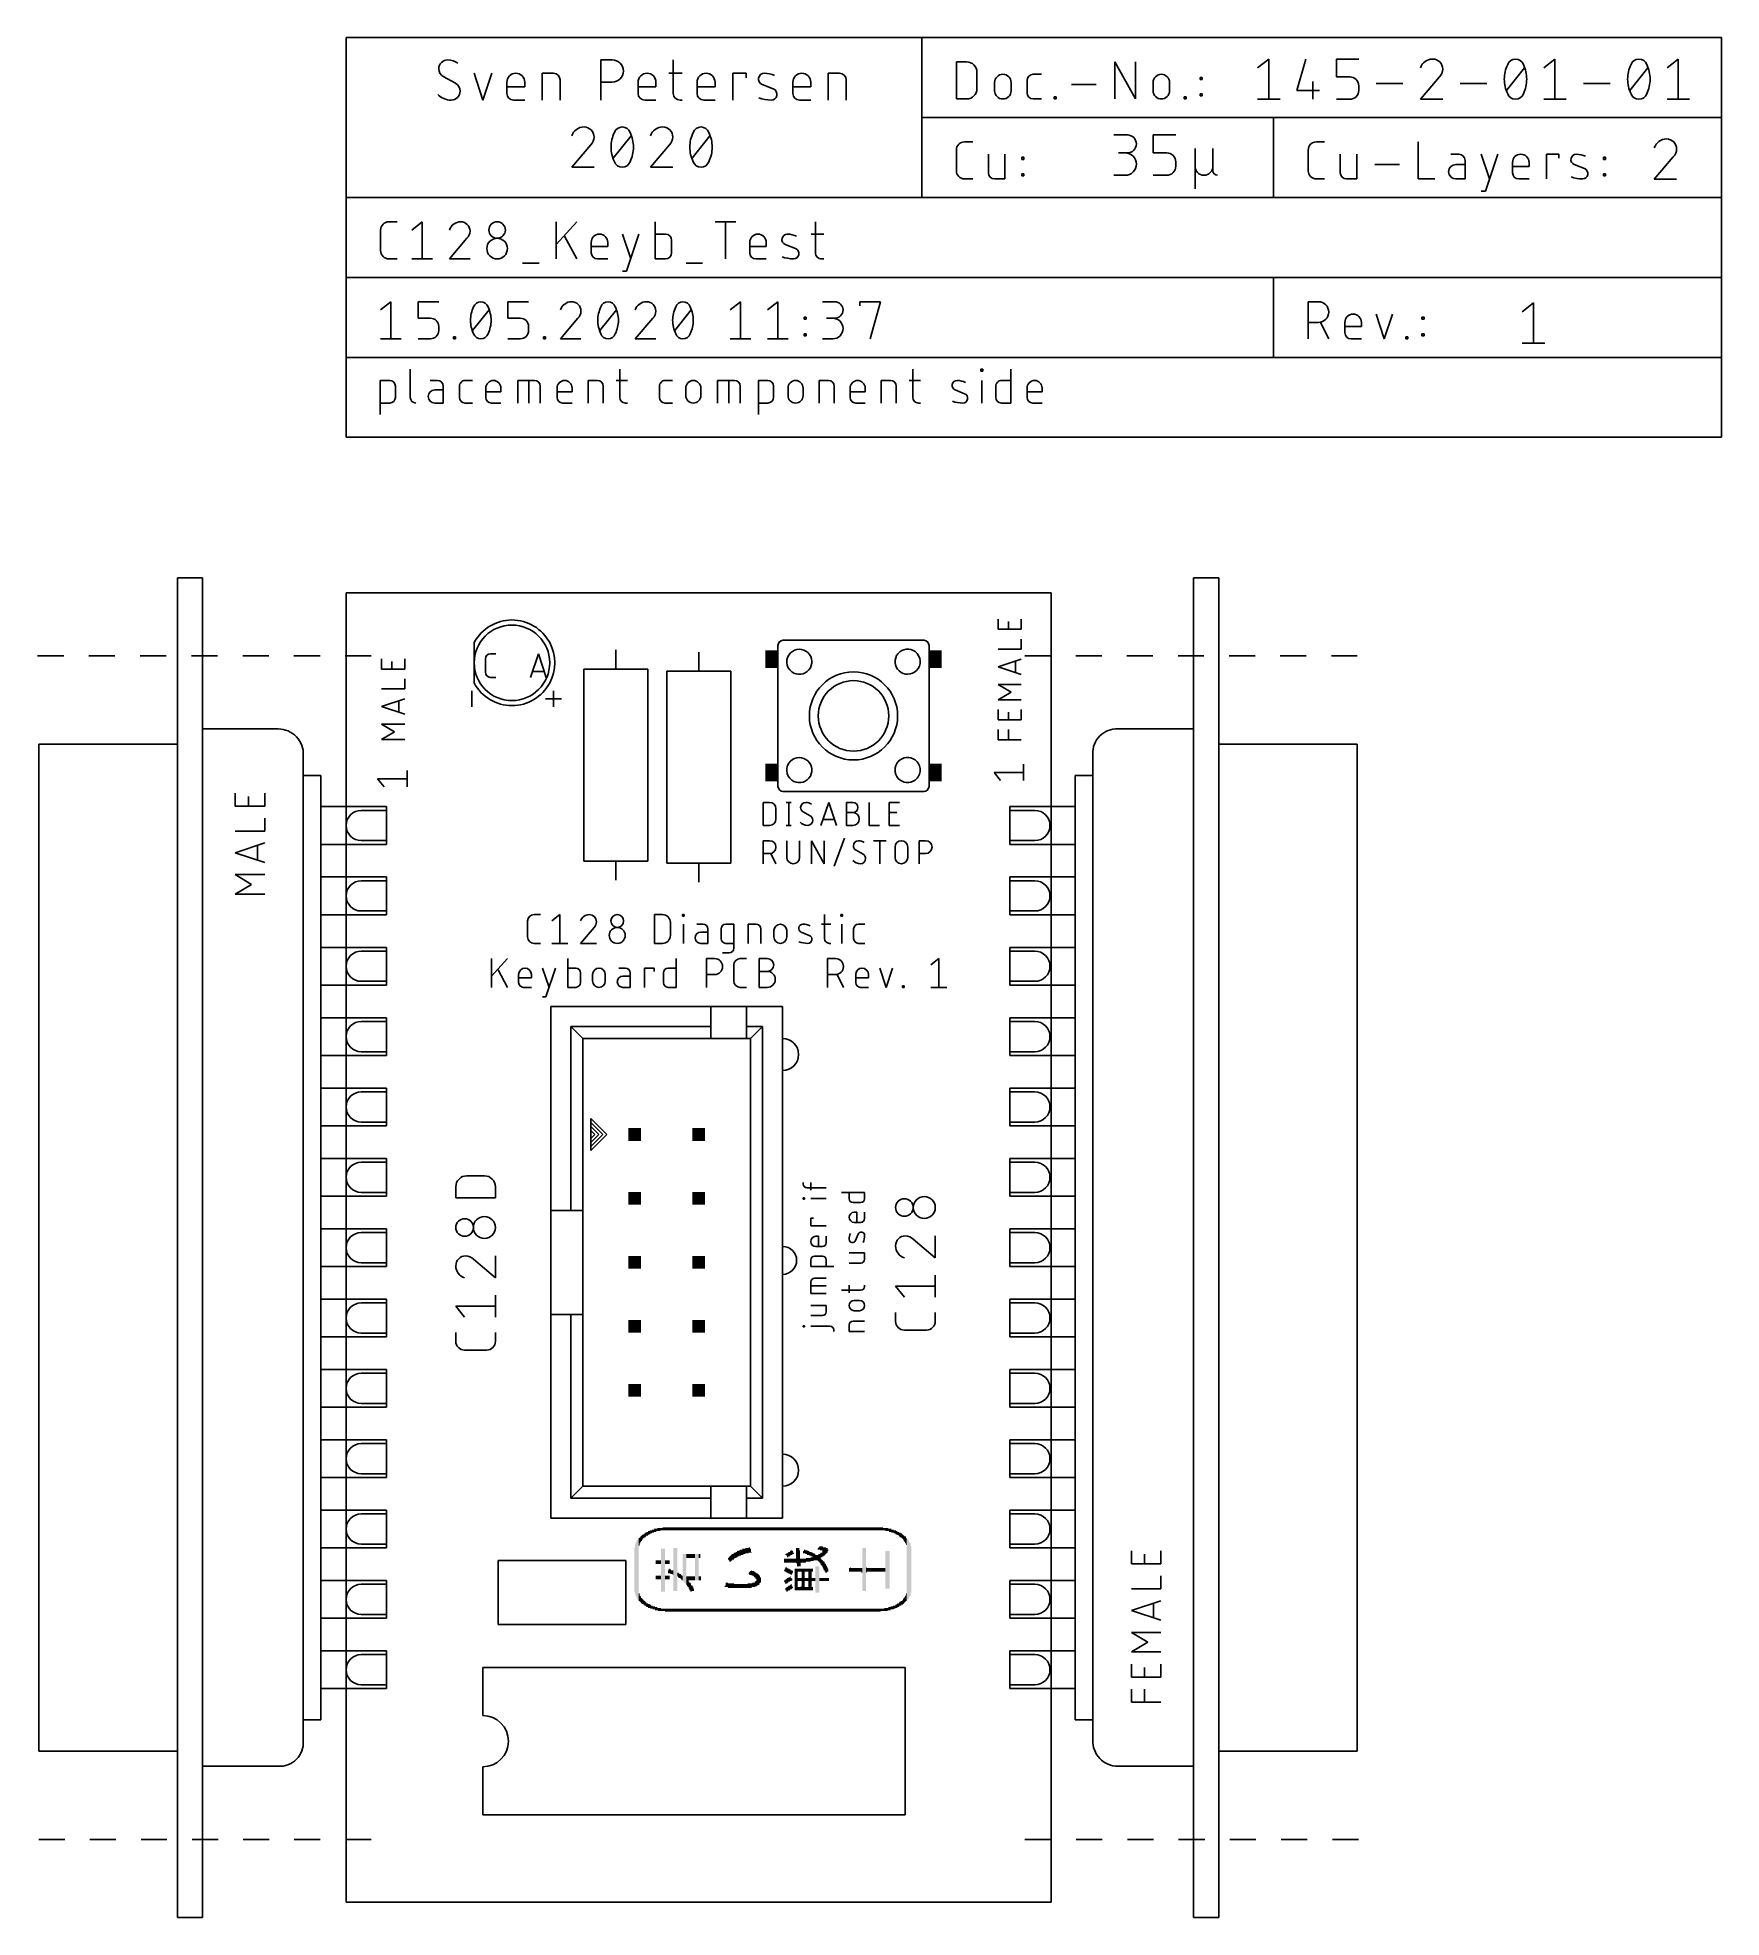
# Model space of a CAD drawing. Extents: x -12.2 to 54.6, y -5.6 to 69.1.
import ezdxf

# ---------------------------------------------------------------- set-up
doc = ezdxf.new("R2010")
doc.units = 0
for name, color, linetype in [('20', 30, 'CONTINUOUS'), ('21', 253, 'CONTINUOUS'), ('48', 213, 'CONTINUOUS'), ('51', 253, 'CONTINUOUS')]:
    doc.layers.add(name, color=color, linetype=linetype)

# ---------------------------------------------------------------- blocks, each defined once
blk = doc.blocks.new('RECT')
blk.add_solid([(-0.5, -0.5), (0.5, -0.5), (-0.5, 0.5), (0.5, 0.5)])

msp = doc.modelspace()

# ---------------------------------------------------------------- linework, layer by layer
at = {"layer": '20'}
for p, q in [((0, 47), (0, -5)), ((28, 47), (0, 47)), ((28, -5), (28, 47)), ((0, -5), (28, -5))]:
    msp.add_line(p, q, dxfattribs=at)
at = {"layer": '21'}
for p, q in [((1.3589, 54.0914), (1.3589, 55.4376)), ((1.3589, 55.4376), (1.7328, 55.4376)), ((2.5485, 55.8864), (2.5485, 54.7645)), ((3.632, 55.4376), (3.3329, 55.4376)), ((4.725, 55.4376), (5.0241, 55.4376)), ((6.813, 54.5402), (6.813, 55.4376)), ((6.813, 55.4376), (7.4861, 55.4376)), ((7.2617, 54.5402), (7.2617, 55.4376)), ((9.609, 54.5402), (9.609, 55.4376)), ((9.609, 55.4376), (9.983, 55.4376)), ((10.7198, 55.4376), (11.1685, 55.4376)), ((10.8694, 55.8864), (10.8694, 54.7645)), ((12.6643, 55.4376), (12.9635, 55.4376)), ((14.7524, 54.5402), (14.7524, 55.4376)), ((14.7524, 55.4376), (15.4255, 55.4376)), ((15.2011, 54.5402), (15.2011, 55.4376)), ((16.3706, 54.0914), (16.3706, 55.4376)), ((16.3706, 55.4376), (16.7446, 55.4376)), ((18.7804, 54.5402), (18.7804, 55.4376)), ((18.7804, 55.4376), (19.1543, 55.4376)), ((21.2443, 54.5402), (21.2443, 55.4376)), ((21.2443, 55.4376), (21.6182, 55.4376)), ((22.355, 55.4376), (22.8038, 55.4376)), ((22.5046, 55.8864), (22.5046, 54.7645)), ((25.2019, 55.8116), (25.2019, 55.8864)), ((25.2019, 55.8864), (25.2767, 55.8864)), ((25.2767, 55.8116), (25.2019, 55.8116)), ((25.2393, 54.5402), (25.2393, 55.4376)), ((25.2767, 55.8864), (25.2767, 55.8116)), ((26.0229, 55.4376), (26.3968, 55.4376)), ((26.3968, 55.8864), (26.3968, 54.5402)), ((1.7328, 54.5402), (1.3589, 54.5402)), ((1.9572, 55.2133), (1.9572, 54.7645)), ((3.8564, 55.0637), (3.5199, 55.0637)), ((3.5199, 54.5402), (3.8564, 54.5402)), ((3.8564, 54.5402), (3.8564, 55.2133)), ((4.5006, 54.7645), (4.5006, 55.2133)), ((5.0241, 54.5402), (4.725, 54.5402)), ((5.5481, 54.7645), (5.5481, 55.1385)), ((6.1464, 54.9889), (5.5481, 54.9889)), ((6.1464, 54.5402), (5.7725, 54.5402)), ((6.1464, 55.1385), (6.1464, 54.9889)), ((7.7105, 55.2133), (7.7105, 54.5402)), ((8.3771, 54.7645), (8.3771, 55.1385)), ((8.9754, 54.9889), (8.3771, 54.9889)), ((8.9754, 54.5402), (8.6014, 54.5402)), ((8.9754, 55.1385), (8.9754, 54.9889)), ((10.2074, 55.2133), (10.2074, 54.5402)), ((11.0937, 54.5402), (11.1685, 54.5402)), ((12.44, 54.7645), (12.44, 55.2133)), ((12.9635, 54.5402), (12.6643, 54.5402)), ((13.4875, 54.8393), (13.4875, 55.1385)), ((14.0858, 55.1385), (14.0858, 54.8393)), ((15.6498, 55.2133), (15.6498, 54.5402)), ((16.7446, 54.5402), (16.3706, 54.5402)), ((16.969, 55.2133), (16.969, 54.7645)), ((17.5484, 54.8393), (17.5484, 55.1385)), ((18.1467, 55.1385), (18.1467, 54.8393)), ((19.3787, 55.2133), (19.3787, 54.5402)), ((20.0123, 54.7645), (20.0123, 55.1385)), ((20.6106, 54.9889), (20.0123, 54.9889)), ((20.6106, 54.5402), (20.2367, 54.5402)), ((20.6106, 55.1385), (20.6106, 54.9889)), ((21.8426, 55.2133), (21.8426, 54.5402)), ((22.729, 54.5402), (22.8038, 54.5402)), ((24.5594, 54.9141), (24.1854, 55.0637)), ((25.7985, 54.7645), (25.7985, 55.2133)), ((26.3968, 54.5402), (26.0229, 54.5402)), ((27.0391, 54.7645), (27.0391, 55.1385)), ((27.6374, 54.9889), (27.0391, 54.9889)), ((27.6374, 54.5402), (27.2635, 54.5402)), ((27.6374, 55.1385), (27.6374, 54.9889)), ((-5.7, 47.6), (-6.7, 47.6)), ((-6.7, 47.6), (-6.7, 41)), ((-5.7, 41.6), (-5.7, 47.6)), ((34.65, 47.6), (33.65, 47.6)), ((33.65, 47.6), (33.65, 41.6)), ((34.65, 41), (34.65, 47.6)), ((25.8948, 45.5561), (25.8948, 45.9625)), ((26.8092, 45.5561), (25.8948, 45.5561)), ((26.3012, 45.5561), (26.3012, 45.8609)), ((26.8092, 45.9625), (26.8092, 45.5561)), ((17.3975, 45.1188), (22.8975, 45.1188)), ((26.8092, 44.7637), (26.8092, 45.1701)), ((-11.2143, 44.5), (-12.25, 44.5)), ((-9.1786, 44.5), (-10.2143, 44.5)), ((-7.1429, 44.5), (-8.1786, 44.5)), ((-5.1071, 44.5), (-6.1429, 44.5)), ((-3.0714, 44.5), (-4.1071, 44.5)), ((-1.0357, 44.5), (-2.0714, 44.5)), ((1, 44.5), (-0.0357, 44.5)), ((1.4111, 43.9793), (1.4111, 44.3857)), ((1.8175, 43.9793), (1.8175, 44.2841)), ((2.3255, 44.3857), (2.3255, 43.9793)), ((10.7125, 43.9738), (10.7125, 44.7358)), ((14.005, 43.8925), (14.005, 44.6545)), ((25.8948, 44.7637), (26.8092, 44.7637)), ((25.8948, 44.0708), (26.8092, 44.3756)), ((26.8092, 43.766), (25.8948, 44.0708)), ((26.5806, 44.2994), (26.5806, 43.8422)), ((26.95, 44.5), (27.9786, 44.5)), ((28.9786, 44.5), (30.0071, 44.5)), ((31.0071, 44.5), (32.0357, 44.5)), ((33.0357, 44.5), (34.0643, 44.5)), ((35.0643, 44.5), (36.0929, 44.5)), ((37.0929, 44.5), (38.1214, 44.5)), ((39.1214, 44.5), (40.15, 44.5)), ((2.3255, 43.9793), (1.4111, 43.9793)), ((2.3255, 43.1868), (2.3255, 43.5932)), ((9.4425, 43.9738), (9.4425, 36.3538)), ((11.9825, 43.9738), (9.4425, 43.9738)), ((11.9825, 36.3538), (11.9825, 43.9738)), ((12.735, 43.8925), (12.735, 36.2725)), ((15.275, 43.8925), (12.735, 43.8925)), ((15.275, 36.2725), (15.275, 43.8925)), ((17.1475, 40.6688), (17.1475, 43.5688)), ((23.1475, 43.5688), (23.1475, 40.7188)), ((26.4028, 43.0649), (25.8948, 43.3697)), ((25.8948, 43.3697), (26.8092, 43.3697)), ((1.4111, 43.1868), (2.3255, 43.1868)), ((1.4111, 42.4939), (2.3255, 42.7987)), ((2.0968, 42.7225), (2.0968, 42.2653)), ((4.9975, 43.115), (4.9975, 42.48)), ((7.9138, 42.7975), (8.5488, 42.7975)), ((8.2313, 43.115), (8.2313, 42.48)), ((25.8948, 42.7601), (26.4028, 43.0649)), ((26.8092, 42.7601), (25.8948, 42.7601)), ((2.3255, 42.1891), (1.4111, 42.4939)), ((25.8948, 41.9595), (25.8948, 42.3659)), ((26.8092, 41.9595), (25.8948, 41.9595)), ((26.3012, 41.9595), (26.3012, 42.2643)), ((26.8092, 42.3659), (26.8092, 41.9595)), ((-5.7, 0.4), (-5.7, 41.6)), ((-5.7, 41.6), (-2.7, 41.6)), ((1.9191, 41.4881), (1.4111, 41.7929)), ((1.4111, 41.7929), (2.3255, 41.7929)), ((1.4111, 41.1833), (1.9191, 41.4881)), ((2.3255, 41.1833), (1.4111, 41.1833)), ((25.8948, 41.1671), (25.8948, 41.5735)), ((26.8092, 41.1671), (25.8948, 41.1671)), ((26.3012, 41.1671), (26.3012, 41.5735)), ((30.65, 41.6), (33.65, 41.6)), ((33.65, 41.6), (33.65, 0.4)), ((-6.7, 41), (-12.2, 41)), ((-12.2, 41), (-12.2, 1)), ((-6.7, 41), (-6.7, 1)), ((-1.7, 39.75), (-1.7, 40.55)), ((29.65, 39.75), (29.65, 40.6)), ((34.65, 1), (34.65, 41)), ((40.15, 41), (34.65, 41)), ((40.15, 1), (40.15, 41)), ((-1.7, 2.25), (-1.7, 39.75)), ((-1.7, 39.75), (-1, 39.75)), ((-1, 39.75), (-1, 2.25)), ((1.5104, 39.3001), (1.2508, 39.6246)), ((1.2508, 39.6246), (2.4192, 39.6246)), ((2.4192, 39.3001), (2.4192, 39.9492)), ((25.9904, 39.5508), (25.7308, 39.8754)), ((25.7308, 39.8754), (26.8992, 39.8754)), ((26.8992, 39.5508), (26.8992, 40.1999)), ((28.95, 2.25), (28.95, 39.75)), ((28.95, 39.75), (29.65, 39.75)), ((29.65, 39.75), (29.65, 2.25)), ((-4.3992, 38.5299), (-4.3992, 39.0492)), ((-3.8799, 38.5299), (-3.8799, 38.9194)), ((-3.2308, 39.0492), (-3.2308, 38.5299)), ((22.5475, 39.1187), (17.3975, 39.1187)), ((-3.2308, 38.5299), (-4.3992, 38.5299)), ((0, 38.514), (-1, 38.514)), ((16.5608, 37.7698), (16.5608, 38.6842)), ((16.5608, 38.6842), (16.8148, 38.6842)), ((17.0688, 38.4302), (17.0688, 38.0238)), ((17.4752, 38.6842), (17.6784, 38.6842)), ((17.5768, 38.6842), (17.5768, 37.7698)), ((18.4302, 38.1508), (18.1508, 38.3032)), ((18.857, 37.7698), (19.1618, 38.6842)), ((19.1618, 38.6842), (19.4666, 37.7698)), ((19.8679, 37.7698), (19.8679, 38.6842)), ((19.8679, 38.6842), (20.1219, 38.6842)), ((19.8679, 38.2778), (20.1219, 38.2778)), ((20.7691, 38.6842), (20.7691, 37.7698)), ((21.5615, 37.7698), (21.5615, 38.6842)), ((21.5615, 38.6842), (21.9679, 38.6842)), ((21.5615, 38.2778), (21.8663, 38.2778)), ((27.95, 38.514), (28.95, 38.514)), ((-4.3992, 37.5393), (-3.2308, 37.5393)), ((-3.2308, 37.5393), (-3.2308, 38.0586)), ((16.8148, 37.7698), (16.5608, 37.7698)), ((17.4752, 37.7698), (17.6784, 37.7698)), ((19.3904, 37.9984), (18.9332, 37.9984)), ((20.1219, 37.7698), (19.8679, 37.7698)), ((20.7691, 37.7698), (21.1755, 37.7698)), ((21.9679, 37.7698), (21.5615, 37.7698)), ((-4.3992, 36.6805), (-3.2308, 37.07)), ((-3.2308, 36.291), (-4.3992, 36.6805)), ((-3.5229, 36.9726), (-3.5229, 36.3884)), ((0, 37.014), (-1, 37.014)), ((16.5608, 36.2458), (16.5608, 37.1602)), ((16.5608, 37.1602), (16.8148, 37.1602)), ((16.8148, 36.6522), (16.5608, 36.6522)), ((17.0688, 36.2458), (16.8656, 36.6522)), ((17.4991, 37.1602), (17.4991, 36.4998)), ((18.007, 36.4998), (18.007, 37.1602)), ((18.4744, 36.2458), (18.4744, 37.1602)), ((18.4744, 37.1602), (18.9824, 36.2458)), ((18.9824, 36.2458), (18.9824, 37.1602)), ((19.3786, 36.1442), (19.785, 37.2618)), ((20.5267, 36.6268), (20.2473, 36.7792)), ((20.9433, 37.1602), (21.4513, 37.1602)), ((21.1973, 36.2458), (21.1973, 37.1602)), ((21.7967, 36.4998), (21.7967, 36.9062)), ((22.3047, 36.9062), (22.3047, 36.4998)), ((22.7568, 36.2458), (22.7568, 37.1602)), ((22.7568, 37.1602), (23.0108, 37.1602)), ((23.0108, 36.6522), (22.7568, 36.6522)), ((27.95, 37.014), (28.95, 37.014)), ((9.4425, 36.3538), (11.9825, 36.3538)), ((10.7125, 36.3538), (10.7125, 35.5918)), ((12.735, 36.2725), (15.275, 36.2725)), ((14.005, 36.2725), (14.005, 35.5105)), ((-3.7501, 35.4232), (-4.3992, 35.8127)), ((-4.3992, 35.8127), (-3.2308, 35.8127)), ((-4.3992, 35.0337), (-3.7501, 35.4232)), ((0, 35.72), (-1, 35.72)), ((27.95, 35.72), (28.95, 35.72)), ((-3.2308, 35.0337), (-4.3992, 35.0337)), ((0, 34.22), (-1, 34.22)), ((7.2073, 33.3375), (7.2073, 33.9725)), ((7.4613, 34.2265), (7.7153, 34.2265)), ((8.1635, 33.9725), (8.481, 34.2265)), ((8.481, 34.2265), (8.481, 33.0835)), ((9.8462, 33.7185), (9.3065, 33.0835)), ((12.2402, 33.0835), (12.2402, 34.2265)), ((12.2402, 34.2265), (12.5577, 34.2265)), ((12.8752, 33.909), (12.8752, 33.401)), ((13.3641, 34.163), (13.3641, 34.2265)), ((13.3641, 34.2265), (13.4276, 34.2265)), ((13.4276, 34.163), (13.3641, 34.163)), ((13.3959, 33.0835), (13.3959, 33.8455)), ((13.4276, 34.2265), (13.4276, 34.163)), ((14.1767, 33.8455), (13.9227, 33.8455)), ((14.3672, 33.0835), (14.3672, 33.655)), ((14.8879, 33.274), (14.8879, 33.655)), ((15.0784, 33.8455), (15.3959, 33.8455)), ((15.3959, 33.8455), (15.3959, 32.893)), ((15.9613, 33.0835), (15.9613, 33.8455)), ((15.9613, 33.8455), (16.2788, 33.8455)), ((16.4693, 33.655), (16.4693, 33.0835)), ((18.8719, 33.8455), (19.2529, 33.8455)), ((18.9989, 34.2265), (18.9989, 33.274)), ((19.6506, 34.163), (19.6506, 34.2265)), ((19.6506, 34.2265), (19.7141, 34.2265)), ((19.7141, 34.163), (19.6506, 34.163)), ((19.6824, 33.0835), (19.6824, 33.8455)), ((19.7141, 34.2265), (19.7141, 34.163)), ((20.1538, 33.274), (20.1538, 33.655)), ((20.3443, 33.8455), (20.5983, 33.8455)), ((27.95, 34.22), (28.95, 34.22)), ((0, 32.926), (-1, 32.926)), ((7.7153, 33.0835), (7.4613, 33.0835)), ((8.1635, 33.0835), (8.7985, 33.0835)), ((9.3065, 33.0835), (9.9415, 33.0835)), ((12.5577, 33.0835), (12.2402, 33.0835)), ((14.3672, 33.528), (14.0814, 33.528)), ((14.0814, 33.0835), (14.3672, 33.0835)), ((15.3959, 33.0835), (15.0784, 33.0835)), ((16.99, 33.3375), (16.99, 33.5915)), ((17.498, 33.5915), (17.498, 33.3375)), ((18.3933, 33.401), (18.0758, 33.528)), ((19.1894, 33.0835), (19.2529, 33.0835)), ((20.5983, 33.0835), (20.3443, 33.0835)), ((27.95, 32.926), (28.95, 32.926)), ((5.7785, 31.3373), (5.7785, 32.4802)), ((6.4135, 32.4802), (5.7785, 31.7818)), ((8.8014, 32.4802), (8.8014, 31.3373)), ((13.1061, 32.4802), (13.1061, 31.3373)), ((14.3129, 31.3373), (14.3129, 32.4802)), ((14.3129, 32.4802), (14.6304, 32.4802)), ((15.2054, 32.7025), (14.9514, 32.7025)), ((15.395, 31.5913), (15.395, 32.2263)), ((15.649, 32.4802), (15.903, 32.4802)), ((16.4084, 31.3373), (16.4084, 32.4802)), ((16.4084, 32.4802), (16.7259, 32.4802)), ((19.1135, 31.3373), (19.1135, 32.4802)), ((19.1135, 32.4802), (19.431, 32.4802)), ((23.22, 32.2263), (23.5375, 32.4802)), ((23.5375, 32.4802), (23.5375, 31.3373)), ((0, 31.426), (-1, 31.426)), ((6.4135, 31.3373), (6.0325, 32.0358)), ((6.8517, 31.5278), (6.8517, 31.8453)), ((7.3597, 31.7183), (6.8517, 31.7183)), ((7.3597, 31.8453), (7.3597, 31.7183)), ((7.8042, 32.0993), (8.0582, 31.3373)), ((7.9312, 30.9563), (8.3122, 32.0993)), ((9.1189, 32.0993), (8.8014, 32.0993)), ((9.3094, 31.5278), (9.3094, 31.9088)), ((9.7853, 31.5913), (9.7853, 31.8453)), ((10.2933, 31.8453), (10.2933, 31.5913)), ((11.0868, 32.0993), (10.8328, 32.0993)), ((11.2773, 31.7818), (10.9916, 31.7818)), ((11.2773, 31.3373), (11.2773, 31.9088)), ((11.8502, 31.3373), (11.8502, 32.0993)), ((11.8502, 32.0993), (12.2312, 32.0993)), ((12.2312, 32.0993), (12.2312, 31.9723)), ((12.5981, 31.5278), (12.5981, 31.9088)), ((12.7886, 32.0993), (13.1061, 32.0993)), ((14.6304, 31.8453), (14.3129, 31.8453)), ((16.4084, 31.9723), (16.7259, 31.9723)), ((19.431, 31.8453), (19.1135, 31.8453)), ((19.7485, 31.3373), (19.4945, 31.8453)), ((20.2355, 31.5278), (20.2355, 31.8453)), ((20.7435, 31.7183), (20.2355, 31.7183)), ((20.7435, 31.8453), (20.7435, 31.7183)), ((21.188, 32.0993), (21.442, 31.3373)), ((21.442, 31.3373), (21.696, 32.0993)), ((22.0961, 31.3373), (22.0961, 31.4008)), ((22.0961, 31.4008), (22.1596, 31.4008)), ((22.1596, 31.4008), (22.1596, 31.3373)), ((27.95, 31.426), (28.95, 31.426)), ((7.3597, 31.3373), (7.0422, 31.3373)), ((7.8042, 30.9563), (7.9312, 30.9563)), ((8.8014, 31.3373), (9.1189, 31.3373)), ((10.9916, 31.3373), (11.2773, 31.3373)), ((13.1061, 31.3373), (12.7886, 31.3373)), ((15.903, 31.3373), (15.649, 31.3373)), ((16.7259, 31.3373), (16.4084, 31.3373)), ((20.7435, 31.3373), (20.426, 31.3373)), ((22.1596, 31.3373), (22.0961, 31.3373)), ((23.22, 31.3373), (23.855, 31.3373)), ((0, 30.132), (-1, 30.132)), ((8.1262, 22.4776), (8.1262, 30.5738)), ((8.1262, 30.5738), (14.4763, 30.5738)), ((14.4763, 30.5738), (15.905, 30.5738)), ((14.4763, 29.7801), (14.4763, 30.5738)), ((15.905, 30.5738), (17.3338, 30.5738)), ((15.905, 29.7801), (15.905, 30.5738)), ((17.3338, 30.5738), (17.3338, 10.2538)), ((27.95, 30.132), (28.95, 30.132)), ((14.4763, 29.7801), (8.92, 29.7801)), ((8.92, 22.4776), (8.92, 29.7801)), ((8.92, 29.7801), (9.3962, 29.3038)), ((9.3962, 22.4776), (9.3962, 29.3038)), ((9.3962, 29.3038), (14.4763, 29.3038)), ((14.4763, 29.3038), (14.4763, 29.7801)), ((14.4763, 29.3038), (15.905, 29.3038)), ((15.905, 29.3038), (15.905, 29.7801)), ((16.54, 29.7801), (15.905, 29.7801)), ((15.905, 29.3038), (16.0638, 29.3038)), ((16.54, 29.7801), (16.0638, 29.3038)), ((16.0638, 29.3038), (16.0638, 11.5237)), ((16.54, 29.7801), (16.54, 11.0475)), ((0, 28.632), (-1, 28.632)), ((27.95, 28.632), (28.95, 28.632)), ((0, 27.338), (-1, 27.338)), ((27.95, 27.338), (28.95, 27.338)), ((0, 25.838), (-1, 25.838)), ((10.3488, 25.4938), (9.7138, 26.1288)), ((9.7138, 26.1288), (9.7138, 25.9701)), ((10.19, 25.4938), (9.7138, 25.9701)), ((9.7138, 25.9701), (9.7138, 25.8113)), ((10.0313, 25.4938), (9.7138, 25.8113)), ((9.7138, 25.8113), (9.7138, 25.6526)), ((9.7138, 25.6526), (9.7138, 25.3351)), ((9.8725, 25.4938), (9.7138, 25.6526)), ((9.7138, 24.8588), (10.3488, 25.4938)), ((9.7138, 25.0175), (10.19, 25.4938)), ((9.7138, 25.1762), (10.0313, 25.4938)), ((9.7138, 25.3351), (9.8725, 25.4938)), ((27.95, 25.838), (28.95, 25.838)), ((9.7138, 25.3351), (9.7138, 25.1762)), ((9.7138, 25.1762), (9.7138, 25.0175)), ((9.7138, 25.0175), (9.7138, 24.8588)), ((0, 24.544), (-1, 24.544)), ((27.95, 24.544), (28.95, 24.544)), ((4.3561, 22.9779), (4.3561, 23.4154)), ((4.7935, 23.8528), (5.4935, 23.8528)), ((5.9309, 23.4154), (5.9309, 22.9779)), ((18.1483, 23.5298), (18.1483, 23.5806)), ((19.0627, 23.3774), (18.3007, 23.3774)), ((18.4531, 23.2758), (18.4531, 23.5806)), ((19.6723, 23.1938), (20.5867, 23.1938)), ((19.9771, 22.9398), (19.9771, 23.1938)), ((20.5867, 23.1938), (20.5867, 22.9398)), ((0, 23.044), (-1, 23.044)), ((5.9309, 22.9779), (4.3561, 22.9779)), ((8.1262, 18.3499), (8.1262, 22.4776)), ((8.92, 22.4776), (8.1262, 22.4776)), ((9.3962, 22.4776), (8.92, 22.4776)), ((9.3962, 18.3499), (9.3962, 22.4776)), ((18.1483, 22.9273), (18.1483, 22.9781)), ((18.1483, 22.9781), (18.1991, 22.9781)), ((18.1991, 22.9273), (18.1483, 22.9273)), ((18.1991, 22.9781), (18.1991, 22.9273)), ((19.0627, 22.9527), (18.4531, 22.9527)), ((20.4343, 22.7874), (20.1295, 22.7874)), ((20.1803, 22.4066), (20.2819, 22.4066)), ((20.2819, 22.4066), (20.2819, 22.0002)), ((20.5867, 22.4066), (20.5867, 22.1526)), ((27.95, 23.044), (28.95, 23.044)), ((0, 21.75), (-1, 21.75)), ((18.4531, 21.8715), (18.4531, 22.1763)), ((18.4531, 22.1763), (18.5547, 22.1763)), ((19.0627, 21.8715), (18.4531, 21.8715)), ((20.4343, 22.0002), (20.1803, 22.0002)), ((27.95, 21.75), (28.95, 21.75)), ((18.6563, 21.449), (18.7579, 21.449)), ((18.9103, 21.0426), (18.6563, 21.0426)), ((18.7579, 21.449), (18.7579, 21.0426)), ((19.0627, 21.449), (19.0627, 21.195)), ((20.3327, 21.5379), (20.2311, 21.2839)), ((22.5185, 21.337), (23.3934, 20.5933)), ((23.3934, 20.5933), (23.3934, 21.4682)), ((0, 20.25), (-1, 20.25)), ((5.056, 20.5432), (5.9309, 19.7996)), ((5.9309, 19.7996), (5.9309, 20.6745)), ((18.4531, 20.2554), (18.4531, 20.5094)), ((19.3675, 20.2554), (18.4531, 20.2554)), ((18.6055, 20.6618), (18.9103, 20.6618)), ((19.0627, 20.5094), (19.0627, 20.2554)), ((20.5867, 20.7912), (19.9771, 20.7912)), ((19.9771, 20.3848), (20.4343, 20.3848)), ((20.5867, 20.5372), (20.5867, 20.7912)), ((27.95, 20.25), (28.95, 20.25)), ((18.4531, 19.1732), (18.4531, 19.6304)), ((19.0627, 19.478), (18.4531, 19.478)), ((18.6055, 19.7828), (19.0627, 19.7828)), ((19.9771, 19.2081), (19.9771, 19.5129)), ((20.5867, 19.4621), (20.5867, 19.5129)), ((22.1686, 19.0302), (21.8186, 19.4676)), ((21.8186, 19.4676), (23.3934, 19.4676)), ((23.3934, 19.0302), (23.3934, 19.9051)), ((0, 18.956), (-1, 18.956)), ((4.7061, 18.2365), (4.3561, 18.6739)), ((4.3561, 18.6739), (5.9309, 18.6739)), ((5.9309, 18.2365), (5.9309, 19.1113)), ((19.0627, 19.1732), (18.4531, 19.1732)), ((19.0627, 18.7058), (18.4531, 18.7058)), ((19.0627, 18.4518), (19.0627, 18.7058)), ((19.6723, 19.3097), (20.4343, 19.3097)), ((20.1803, 18.9014), (20.3835, 18.9014)), ((27.95, 18.956), (28.95, 18.956)), ((8.1262, 10.2538), (8.1262, 18.3499)), ((8.92, 18.3499), (8.1262, 18.3499)), ((9.3962, 18.3499), (8.92, 18.3499)), ((8.92, 18.3499), (8.92, 11.0475)), ((9.3962, 11.5237), (9.3962, 18.3499)), ((18.4531, 18.2994), (18.9103, 18.2994)), ((19.9771, 17.6721), (19.9771, 17.9261)), ((20.1295, 18.0785), (20.5867, 18.0785)), ((20.3835, 18.495), (20.1803, 18.495)), ((21.8186, 18.0728), (21.8186, 18.4228)), ((23.3934, 18.4228), (23.3934, 18.0728)), ((0, 17.456), (-1, 17.456)), ((4.3561, 17.2791), (4.3561, 17.629)), ((5.9309, 17.629), (5.9309, 17.2791)), ((18.1483, 17.8498), (18.1483, 17.9007)), ((18.1483, 17.9007), (18.1991, 17.9007)), ((18.1991, 17.8498), (18.1483, 17.8498)), ((18.1991, 17.9007), (18.1991, 17.8498)), ((18.4531, 17.8753), (19.2151, 17.8753)), ((19.3675, 17.7229), (19.3675, 17.6721)), ((20.5867, 17.6721), (19.9771, 17.6721)), ((23.0434, 17.7229), (22.1686, 17.7229)), ((27.95, 17.456), (28.95, 17.456)), ((5.5809, 16.9291), (4.7061, 16.9291)), ((0, 16.162), (-1, 16.162)), ((27.95, 16.162), (28.95, 16.162)), ((0, 14.662), (-1, 14.662)), ((27.95, 14.662), (28.95, 14.662)), ((0, 13.368), (-1, 13.368)), ((27.95, 13.368), (28.95, 13.368)), ((0, 11.868), (-1, 11.868)), ((9.3962, 11.5237), (8.92, 11.0475)), ((14.4763, 11.5237), (9.3962, 11.5237)), ((15.905, 11.5237), (14.4763, 11.5237)), ((14.4763, 11.5237), (14.4763, 11.0475)), ((16.0638, 11.5237), (15.905, 11.5237)), ((15.905, 11.5237), (15.905, 11.0475)), ((16.0638, 11.5237), (16.54, 11.0475)), ((27.95, 11.868), (28.95, 11.868)), ((0, 10.574), (-1, 10.574)), ((14.4763, 11.0475), (8.92, 11.0475)), ((14.4763, 11.0475), (14.4763, 10.2538)), ((15.905, 11.0475), (15.905, 10.2538)), ((15.905, 11.0475), (16.54, 11.0475)), ((27.95, 10.574), (28.95, 10.574)), ((14.4763, 10.2538), (8.1262, 10.2538)), ((15.905, 10.2538), (14.4763, 10.2538)), ((17.3338, 10.2538), (15.905, 10.2538)), ((0, 9.074), (-1, 9.074)), ((27.95, 9.074), (28.95, 9.074)), ((6.0325, 8.5725), (6.0325, 6.0325)), ((6.0325, 8.5725), (11.1125, 8.5725)), ((11.1125, 6.0325), (11.1125, 8.5725)), ((31.1808, 8.4372), (31.1808, 8.9565)), ((32.3492, 8.4372), (31.1808, 8.4372)), ((31.7001, 8.4372), (31.7001, 8.8267)), ((32.3492, 8.9565), (32.3492, 8.4372)), ((0, 7.78), (-1, 7.78)), ((27.95, 7.78), (28.95, 7.78)), ((32.3492, 7.4466), (32.3492, 7.9659)), ((31.1808, 7.4466), (32.3492, 7.4466)), ((31.1808, 6.5878), (32.3492, 6.9773)), ((32.0571, 6.8799), (32.0571, 6.2957)), ((0, 6.28), (-1, 6.28)), ((11.1125, 6.0325), (6.0325, 6.0325)), ((27.95, 6.28), (28.95, 6.28)), ((32.3492, 6.1983), (31.1808, 6.5878)), ((31.8299, 5.3305), (31.1808, 5.72)), ((31.1808, 5.72), (32.3492, 5.72)), ((31.1808, 4.941), (31.8299, 5.3305)), ((0, 4.986), (-1, 4.986)), ((27.95, 4.986), (28.95, 4.986)), ((32.3492, 4.941), (31.1808, 4.941)), ((22.1933, 4.3197), (5.4293, 4.3197)), ((5.4293, 4.3197), (5.4293, 2.4148)), ((22.1933, 4.3197), (22.1933, -1.5223)), ((31.1808, 3.9414), (31.1808, 4.4607)), ((32.3492, 3.9414), (31.1808, 3.9414)), ((31.7001, 3.9414), (31.7001, 4.3309)), ((32.3492, 4.4607), (32.3492, 3.9414)), ((0, 3.486), (-1, 3.486)), ((27.95, 3.486), (28.95, 3.486)), ((31.1808, 2.9508), (31.1808, 3.4701)), ((31.7001, 2.9508), (31.7001, 3.4701)), ((-1, 2.25), (-1.7, 2.25)), ((-1.7, 2.25), (-1.7, 1.4)), ((29.65, 2.25), (28.95, 2.25)), ((29.65, 2.25), (29.65, 1.45)), ((32.3492, 2.9508), (31.1808, 2.9508)), ((-12.2, 1), (-6.7, 1)), ((-6.7, 1), (-6.7, -5.6)), ((34.65, -5.6), (34.65, 1)), ((34.65, 1), (40.15, 1)), ((-2.7, 0.4), (-5.7, 0.4)), ((-5.7, -5.6), (-5.7, 0.4)), ((5.4293, -1.5223), (5.4293, 0.3828)), ((33.65, 0.4), (30.65, 0.4)), ((33.65, 0.4), (33.65, -5.6)), ((5.4293, -1.5223), (22.1933, -1.5223)), ((-11.1714, -2.5), (-12.2, -2.5)), ((-9.1429, -2.5), (-10.1714, -2.5)), ((-7.1143, -2.5), (-8.1429, -2.5)), ((-5.0857, -2.5), (-6.1143, -2.5)), ((-3.0571, -2.5), (-4.0857, -2.5)), ((-1.0286, -2.5), (-2.0571, -2.5)), ((1, -2.5), (-0.0286, -2.5)), ((26.95, -2.5), (27.9857, -2.5)), ((28.9857, -2.5), (30.0214, -2.5)), ((31.0214, -2.5), (32.0571, -2.5)), ((33.0571, -2.5), (34.0929, -2.5)), ((35.0929, -2.5), (36.1286, -2.5)), ((37.1286, -2.5), (38.1643, -2.5)), ((39.1643, -2.5), (40.2, -2.5)), ((-6.7, -5.6), (-5.7, -5.6)), ((33.65, -5.6), (34.65, -5.6))]:
    msp.add_line(p, q, dxfattribs=at)
for radius in [1.75, 1.4]:
    msp.add_circle((20.1475, 42.1187), radius, dxfattribs=at)
for centre, radius, start, end in [((1.7328, 55.2133), 0.2244, 0, 90), ((3.632, 55.2133), 0.2244, 0, 90), ((4.725, 55.2133), 0.2244, 89.9992, 180), ((5.8473, 55.1385), 0.2992, 0, 180), ((7.4861, 55.2133), 0.2244, 0, 90), ((8.6762, 55.1385), 0.2992, 0, 180), ((9.983, 55.2133), 0.2244, 0, 90), ((12.6643, 55.2133), 0.2244, 89.9992, 180), ((13.7866, 55.1385), 0.2992, 0, 180), ((15.4255, 55.2133), 0.2244, 0, 90), ((16.7446, 55.2133), 0.2244, 0, 90), ((17.8475, 55.1385), 0.2992, 0, 180), ((19.1543, 55.2133), 0.2244, 0, 90), ((20.3115, 55.1385), 0.2992, 0, 180), ((21.6182, 55.2133), 0.2244, 0, 90), ((24.2574, 55.2437), 0.1939, 89.181, 248.1986), ((24.2481, 54.5884), 0.8493, 65.7609, 89.181), ((26.0229, 55.2133), 0.2244, 89.9992, 180), ((27.3382, 55.1385), 0.2992, 0, 180), ((1.7328, 54.7645), 0.2244, 270.0008, 0), ((2.7729, 54.7645), 0.2244, 180, 270), ((3.5199, 54.8019), 0.2618, 90, 270), ((4.725, 54.7645), 0.2244, 180, 270), ((5.7725, 54.7645), 0.2244, 180, 270), ((8.6014, 54.7645), 0.2244, 180, 270), ((11.0937, 54.7645), 0.2244, 180, 270), ((12.6643, 54.7645), 0.2244, 180, 270), ((13.7866, 54.8393), 0.2992, 180, 0), ((16.7446, 54.7645), 0.2244, 270.0008, 0), ((17.8475, 54.8393), 0.2992, 180, 0), ((20.2367, 54.7645), 0.2244, 180, 270), ((22.729, 54.7645), 0.2244, 180, 270), ((24.5027, 55.8085), 1.2684, 250.2096, 269.181), ((24.4874, 54.734), 0.1939, 269.181, 68.1986), ((26.0229, 54.7645), 0.2244, 180, 270), ((27.2635, 54.7645), 0.2244, 180, 270), ((6.585, 44.2263), 1.7, 28.0725, 151.9275), ((6.585, 44.2263), 1.7, 28.0725, 151.9275), ((17.9977, 44.2654), 0.4975, 232.8791, 134.749), ((22.2973, 44.2721), 0.4975, 52.8791, 314.749), ((6.585, 44.2263), 1.7, 208.0725, 331.9275), ((6.585, 44.2263), 1.7, 208.0725, 331.9275), ((-2.6994, 40.5994), 1.0006, 357.1716, 90.034), ((30.6, 40.65), 0.9513, 86.9872, 183.0128), ((17.9977, 39.9654), 0.4975, 232.8791, 134.749), ((22.2975, 39.9688), 0.5, 53.1301, 306.8699), ((16.8148, 38.4302), 0.254, 0, 90), ((18.2524, 38.481), 0.2032, 90, 180), ((18.2556, 38.481), 0.2064, 180, 239.4898), ((18.2524, 38.3032), 0.381, 53.1301, 90), ((18.3255, 37.973), 0.2064, 360, 59.4898), ((20.1219, 38.481), 0.2032, 270, 90), ((20.1219, 38.0238), 0.254, 270, 90), ((16.8148, 38.0238), 0.254, 270, 0), ((18.3286, 38.1991), 0.4293, 224.7602, 270), ((18.3286, 37.973), 0.2032, 270, 0), ((16.8148, 36.9062), 0.254, 270, 90), ((20.3489, 36.957), 0.2032, 90, 180), ((20.3521, 36.957), 0.2064, 180, 239.4898), ((20.3489, 36.7792), 0.381, 53.1301, 90), ((20.4219, 36.449), 0.2064, 360, 59.4898), ((22.0507, 36.9062), 0.254, 0, 180), ((23.0108, 36.9062), 0.254, 270, 90), ((17.7531, 36.4998), 0.254, 180, 0), ((20.4251, 36.6751), 0.4293, 224.7602, 270), ((20.4251, 36.449), 0.2032, 270, 0), ((22.0507, 36.4998), 0.254, 180, 0), ((7.4613, 33.9725), 0.254, 90, 180), ((9.6557, 33.8594), 0.3671, 90, 162.0547), ((9.6557, 33.9408), 0.2858, 0, 90), ((9.6346, 33.9408), 0.3069, 313.6027, 0.0001), ((10.767, 33.401), 0.3175, 0, 180), ((10.767, 33.9725), 0.254, 0, 180), ((10.767, 33.9725), 0.254, 180, 0), ((12.5577, 33.909), 0.3175, 0, 90), ((14.1767, 33.655), 0.1905, 0, 90), ((15.0784, 33.655), 0.1905, 90, 180), ((16.2788, 33.655), 0.1905, 0, 90), ((17.244, 33.5915), 0.254, 0, 180), ((18.137, 33.6809), 0.1646, 89.1811, 248.1992), ((18.129, 33.1244), 0.7211, 65.7613, 89.1811), ((20.3443, 33.655), 0.1905, 90, 180), ((7.4613, 33.3375), 0.254, 180, 270), ((10.767, 33.401), 0.3175, 180, 0), ((12.5577, 33.401), 0.3175, 270, 0), ((14.0814, 33.3058), 0.2223, 90, 270), ((15.0784, 33.274), 0.1905, 180, 270), ((15.2054, 32.893), 0.1905, 270, 0), ((17.244, 33.3375), 0.254, 180, 0), ((18.3452, 34.1603), 1.077, 250.2092, 269.1811), ((18.3322, 33.2481), 0.1646, 269.1811, 68.1992), ((19.1894, 33.274), 0.1905, 180, 270), ((20.3443, 33.274), 0.1905, 180, 270), ((14.6304, 32.1628), 0.3175, 270, 90), ((15.649, 32.2263), 0.254, 90, 180), ((16.7259, 32.2263), 0.254, 270, 90), ((19.431, 32.1628), 0.3175, 270, 90), ((7.1057, 31.8453), 0.254, 0, 180), ((7.0422, 31.5278), 0.1905, 180, 270), ((9.1189, 31.9088), 0.1905, 0, 90), ((9.1189, 31.5278), 0.1905, 270, 0), ((10.0393, 31.8453), 0.254, 0, 180), ((10.0393, 31.5913), 0.254, 180, 0), ((10.9916, 31.5595), 0.2223, 90, 270), ((11.0868, 31.9088), 0.1905, 0, 90), ((12.7886, 31.9088), 0.1905, 90, 180), ((12.7886, 31.5278), 0.1905, 180, 270), ((15.649, 31.5913), 0.254, 180, 270), ((16.7259, 31.6547), 0.3175, 270, 90), ((20.4895, 31.8453), 0.254, 0, 180), ((20.426, 31.5278), 0.1905, 180, 270), ((17.3338, 28.6688), 0.635, 270, 90), ((4.7935, 23.4154), 0.4374, 89.9996, 180), ((5.4935, 23.4154), 0.4374, 0, 90), ((18.3007, 23.5298), 0.1524, 180, 270), ((20.1295, 22.9398), 0.1524, 180, 270), ((20.1803, 22.2034), 0.2032, 90, 270), ((20.4343, 22.9398), 0.1524, 270, 0), ((22.1686, 22.5939), 0.35, 90, 270), ((22.1686, 22.5939), 0.35, 270, 90), ((22.956, 22.5939), 0.4374, 90, 270), ((22.956, 22.5939), 0.4374, 270, 90), ((4.7061, 21.8001), 0.35, 90, 270), ((4.7061, 21.8001), 0.35, 270, 90), ((5.4935, 21.8001), 0.4374, 90, 270), ((5.4935, 21.8001), 0.4374, 270, 90), ((20.4343, 22.1526), 0.1524, 270, 0), ((17.3338, 20.4931), 0.5556, 270, 90), ((18.6563, 21.2458), 0.2032, 90, 270), ((18.9103, 21.195), 0.1524, 270, 0), ((20.5539, 21.3265), 0.5769, 155.7608, 179.1816), ((20.1088, 21.3328), 0.1317, 179.1816, 338.1985), ((20.455, 21.489), 0.1317, 359.1816, 158.1985), ((19.7253, 21.4994), 0.8615, 340.2087, 359.1816), ((22.2123, 21.0745), 0.3937, 90, 180), ((22.3244, 21.0745), 0.5058, 180, 252.055), ((22.2123, 21.0454), 0.4229, 43.6028, 89.9999), ((4.7498, 20.2808), 0.3937, 90, 180), ((4.8619, 20.2808), 0.5058, 180, 252.055), ((4.7498, 20.2516), 0.4229, 43.6028, 89.9999), ((18.6055, 20.5094), 0.1524, 90, 180), ((18.9103, 20.5094), 0.1524, 0, 90), ((20.4343, 20.5372), 0.1524, 270, 0), ((18.6055, 19.6304), 0.1524, 90, 180), ((20.4343, 19.4621), 0.1524, 270, 0), ((20.1803, 18.6982), 0.2032, 90, 270), ((20.3835, 18.6982), 0.2032, 270, 90), ((18.9103, 18.4518), 0.1524, 270, 0), ((20.1295, 17.9261), 0.1524, 90, 180), ((22.1686, 18.0728), 0.35, 180.0005, 270), ((23.0434, 18.0728), 0.35, 270.0005, 360), ((4.7061, 17.2791), 0.35, 180.0005, 270), ((5.5809, 17.2791), 0.35, 270.0005, 360), ((19.2151, 17.7229), 0.1524, 0, 90), ((17.3338, 12.1588), 0.635, 270, 90), ((5.4293, 1.3988), 1.016, 270, 90), ((-2.65, 1.35), 0.9513, 266.9872, 3.0128), ((30.6494, 1.4006), 1.0006, 177.1716, 270.034)]:
    msp.add_arc(centre, radius, start, end, dxfattribs=at)
at = {"layer": '48'}
for p, q in [((22.86, 69.0563), (0, 69.0563)), ((0, 69.0563), (0, 62.7063)), ((54.61, 69.0563), (22.86, 69.0563)), ((22.86, 69.0563), (22.86, 65.8813)), ((54.61, 65.8813), (54.61, 69.0563)), ((10.1202, 66.5734), (10.1202, 68.1736)), ((10.1202, 68.1736), (10.5647, 68.1736)), ((12.9929, 68.1736), (12.9929, 66.8401)), ((24.2316, 66.6179), (24.2316, 68.0911)), ((24.2316, 68.0911), (24.6408, 68.0911)), ((30.5248, 66.6179), (30.5248, 68.0911)), ((30.5248, 68.0911), (31.3432, 66.6179)), ((31.3432, 66.6179), (31.3432, 68.0911)), ((36.1948, 67.8498), (36.6393, 68.2054)), ((36.6393, 68.2054), (36.6393, 66.6052)), ((38.1135, 68.2054), (37.7579, 66.9608)), ((39.321, 67.4942), (39.321, 68.2054)), ((39.321, 68.2054), (40.21, 68.2054)), ((47.5535, 67.8498), (47.998, 68.2054)), ((47.998, 68.2054), (47.998, 66.6052)), ((52.4512, 67.8498), (52.8957, 68.2054)), ((52.8957, 68.2054), (52.8957, 66.6052)), ((4.3473, 67.2401), (3.8583, 67.5069)), ((5.0797, 67.6402), (5.4353, 66.5734)), ((5.4353, 66.5734), (5.7909, 67.6402)), ((6.3823, 66.8401), (6.3823, 67.2846)), ((7.0935, 67.2846), (7.0935, 67.1068)), ((7.7891, 66.5734), (7.7891, 67.6402)), ((7.7891, 67.6402), (8.2336, 67.6402)), ((8.5003, 67.3735), (8.5003, 66.5734)), ((10.5647, 67.2846), (10.1202, 67.2846)), ((11.5927, 66.8401), (11.5927, 67.2846)), ((12.3039, 67.2846), (12.3039, 67.1068)), ((12.8151, 67.6402), (13.3485, 67.6402)), ((13.9373, 66.8401), (13.9373, 67.2846)), ((14.6485, 67.2846), (14.6485, 67.1068)), ((15.3535, 66.5734), (15.3535, 67.6402)), ((15.3535, 67.6402), (15.8869, 67.6402)), ((15.8869, 67.6402), (15.8869, 67.4624)), ((16.9641, 67.0179), (16.5196, 67.1957)), ((17.7409, 66.8401), (17.7409, 67.2846)), ((18.4521, 67.2846), (18.4521, 67.1068)), ((19.1478, 66.5734), (19.1478, 67.6402)), ((19.1478, 67.6402), (19.5922, 67.6402)), ((19.859, 67.3735), (19.859, 66.5734)), ((25.05, 67.6818), (25.05, 67.0271)), ((25.7505, 66.9452), (25.7505, 67.2726)), ((26.4052, 67.2726), (26.4052, 66.9452)), ((27.041, 66.8634), (27.041, 67.3544)), ((27.2865, 67.6), (27.6139, 67.6)), ((28.8077, 67.1908), (29.7898, 67.1908)), ((32.0436, 66.9452), (32.0436, 67.2726)), ((32.6984, 67.2726), (32.6984, 66.9452)), ((33.9158, 67.3954), (33.9158, 67.4772)), ((33.9158, 67.4772), (33.9976, 67.4772)), ((33.9976, 67.3954), (33.9158, 67.3954)), ((33.9976, 67.4772), (33.9976, 67.3954)), ((38.3802, 67.3163), (38.3802, 66.6052)), ((39.8544, 67.4942), (39.321, 67.4942)), ((40.8994, 67.2275), (41.9662, 67.2275)), ((43.4113, 67.4942), (42.6557, 66.6052)), ((44.2341, 67.2275), (45.3009, 67.2275)), ((46.0792, 66.9608), (46.7904, 67.8498)), ((49.1319, 67.2275), (50.1987, 67.2275)), ((50.977, 66.9608), (51.6882, 67.8498)), ((7.0935, 67.1068), (6.3823, 67.1068)), ((7.0935, 66.5734), (6.649, 66.5734)), ((12.3039, 67.1068), (11.5927, 67.1068)), ((12.3039, 66.5734), (11.8594, 66.5734)), ((13.2596, 66.5734), (13.3485, 66.5734)), ((14.6485, 67.1068), (13.9373, 67.1068)), ((14.6485, 66.5734), (14.204, 66.5734)), ((18.4521, 67.1068), (17.7409, 67.1068)), ((18.4521, 66.5734), (18.0076, 66.5734)), ((24.6408, 66.6179), (24.2316, 66.6179)), ((27.6139, 66.6179), (27.2865, 66.6179)), ((28.1181, 66.6179), (28.1181, 66.6997)), ((28.1181, 66.6997), (28.2, 66.6997)), ((28.2, 66.6179), (28.1181, 66.6179)), ((28.2, 66.6997), (28.2, 66.6179)), ((33.2716, 66.6179), (33.2716, 66.6997)), ((33.2716, 66.6997), (33.3534, 66.6997)), ((33.3534, 66.6179), (33.2716, 66.6179)), ((33.3534, 66.6997), (33.3534, 66.6179)), ((33.9158, 66.7406), (33.9158, 66.8225)), ((33.9158, 66.8225), (33.9976, 66.8225)), ((33.9976, 66.7406), (33.9158, 66.7406)), ((33.9976, 66.8225), (33.9976, 66.7406)), ((36.1948, 66.6052), (37.0838, 66.6052)), ((37.7579, 66.9608), (38.6469, 66.9608)), ((39.321, 66.6052), (39.8544, 66.6052)), ((40.21, 66.9608), (40.21, 67.1386)), ((42.6557, 66.6052), (43.5447, 66.6052)), ((47.5535, 66.6052), (48.4425, 66.6052)), ((52.4512, 66.6052), (53.3402, 66.6052)), ((22.86, 65.8813), (22.86, 62.7063)), ((22.86, 65.8813), (36.83, 65.8813)), ((36.83, 65.8813), (54.61, 65.8813)), ((36.83, 65.8813), (36.83, 62.7063)), ((54.61, 62.7063), (54.61, 65.8813)), ((10.6103, 64.262), (11.3215, 65.151)), ((13.7366, 64.262), (14.4478, 65.151)), ((30.4895, 65.1891), (31.0229, 65.1891)), ((32.0526, 64.4779), (32.0526, 65.1891)), ((32.0526, 65.1891), (32.9417, 65.1891)), ((9.714, 64.7954), (8.9583, 63.9064)), ((12.8402, 64.7954), (12.0846, 63.9064)), ((24.2316, 63.7702), (24.2316, 64.5887)), ((24.559, 64.916), (24.8864, 64.916)), ((25.5077, 64.425), (25.5077, 63.6884)), ((26.1624, 63.4428), (26.1624, 64.425)), ((26.8347, 64.2204), (26.8347, 64.3022)), ((26.8347, 64.3022), (26.9166, 64.3022)), ((26.9166, 64.2204), (26.8347, 64.2204)), ((26.9166, 64.3022), (26.9166, 64.2204)), ((31.0229, 64.4779), (30.6673, 64.4779)), ((32.5861, 64.4779), (32.0526, 64.4779)), ((33.709, 63.0555), (33.709, 64.6557)), ((34.4202, 64.6557), (34.4202, 63.9445)), ((38.2016, 63.7702), (38.2016, 64.5887)), ((38.529, 64.916), (38.8564, 64.916)), ((39.4777, 64.425), (39.4777, 63.6884)), ((40.1324, 63.4428), (40.1324, 64.425)), ((42.5708, 64.916), (42.5708, 63.4428)), ((44.1889, 64.425), (43.8615, 64.425)), ((45.0771, 64.425), (45.4045, 63.4428)), ((45.2408, 62.9518), (45.7319, 64.425)), ((47.6643, 63.4428), (47.6643, 64.425)), ((47.6643, 64.425), (48.1553, 64.425)), ((48.1553, 64.425), (48.1553, 64.2613)), ((49.9224, 64.2204), (49.9224, 64.3022)), ((49.9224, 64.3022), (50.0043, 64.3022)), ((50.0043, 64.2204), (49.9224, 64.2204)), ((50.0043, 64.3022), (50.0043, 64.2204)), ((52.6987, 64.3192), (51.943, 63.4302)), ((8.9583, 63.9064), (9.8473, 63.9064)), ((12.0846, 63.9064), (12.9736, 63.9064)), ((26.8347, 63.5656), (26.8347, 63.6475)), ((26.8347, 63.6475), (26.9166, 63.6475)), ((26.9166, 63.5656), (26.8347, 63.5656)), ((26.9166, 63.6475), (26.9166, 63.5656)), ((30.4895, 63.5889), (30.934, 63.5889)), ((32.0526, 63.5889), (32.5861, 63.5889)), ((32.9417, 63.9445), (32.9417, 64.1223)), ((34.4202, 63.9445), (34.4202, 63.7667)), ((40.8501, 64.0158), (41.8322, 64.0158)), ((44.4344, 64.0158), (44.0661, 64.0158)), ((44.4344, 63.4428), (44.4344, 64.1795)), ((46.3159, 63.6884), (46.3159, 64.0976)), ((46.9707, 63.9339), (46.3159, 63.9339)), ((46.9707, 64.0976), (46.9707, 63.9339)), ((49.1769, 63.8521), (48.7677, 64.0158)), ((49.9224, 63.5656), (49.9224, 63.6475)), ((49.9224, 63.6475), (50.0043, 63.6475)), ((50.0043, 63.5656), (49.9224, 63.5656)), ((50.0043, 63.6475), (50.0043, 63.5656)), ((24.8864, 63.4428), (24.559, 63.4428)), ((25.7532, 63.4428), (26.1624, 63.4428)), ((38.8564, 63.4428), (38.529, 63.4428)), ((39.7232, 63.4428), (40.1324, 63.4428)), ((42.5708, 63.4428), (43.2256, 63.4428)), ((44.0661, 63.4428), (44.4344, 63.4428)), ((45.0771, 62.9518), (45.2408, 62.9518)), ((46.9707, 63.4428), (46.5615, 63.4428)), ((51.943, 63.4302), (52.832, 63.4302)), ((0, 62.7063), (0, 59.5313)), ((0, 62.7063), (22.86, 62.7063)), ((22.86, 62.7063), (36.83, 62.7063)), ((36.83, 62.7063), (54.61, 62.7063)), ((54.61, 59.5313), (54.61, 62.7063)), ((1.3716, 60.5952), (1.3716, 61.4137)), ((1.699, 61.7411), (2.0264, 61.7411)), ((2.6154, 61.4137), (3.0246, 61.7411)), ((3.0246, 61.7411), (3.0246, 60.2679)), ((8.34, 60.2679), (8.34, 61.7411)), ((9.1585, 61.7411), (8.34, 60.8408)), ((10.9725, 61.25), (11.2999, 60.2679)), ((11.1362, 59.7768), (11.6273, 61.25)), ((12.2699, 61.7411), (12.2699, 60.2679)), ((12.6792, 61.25), (12.2699, 61.25)), ((14.6567, 61.7411), (15.4751, 61.7411)), ((15.0659, 60.2679), (15.0659, 61.7411)), ((18.4729, 61.25), (18.964, 61.25)), ((18.6366, 61.7411), (18.6366, 60.5134)), ((4.7976, 61.0863), (4.102, 60.2679)), ((9.1585, 60.2679), (8.6674, 61.1681)), ((9.7337, 60.5134), (9.7337, 60.9226)), ((10.3884, 60.7589), (9.7337, 60.7589)), ((10.3884, 60.9226), (10.3884, 60.7589)), ((12.9247, 60.5134), (12.9247, 61.0045)), ((16.0269, 60.5134), (16.0269, 60.9226)), ((16.6816, 60.7589), (16.0269, 60.7589)), ((16.6816, 60.9226), (16.6816, 60.7589)), ((17.8472, 60.6771), (17.438, 60.8408)), ((2.0264, 60.2679), (1.699, 60.2679)), ((2.6154, 60.2679), (3.4338, 60.2679)), ((4.102, 60.2679), (4.9204, 60.2679)), ((7.0083, 60.1042), (7.6631, 60.1042)), ((10.3884, 60.2679), (9.9792, 60.2679)), ((10.9725, 59.7768), (11.1362, 59.7768)), ((12.2699, 60.2679), (12.6792, 60.2679)), ((13.4997, 60.1042), (14.1544, 60.1042)), ((16.6816, 60.2679), (16.2724, 60.2679)), ((18.8821, 60.2679), (18.964, 60.2679)), ((0, 59.5313), (0, 56.3563)), ((0, 59.5313), (36.83, 59.5313)), ((36.83, 59.5313), (54.61, 59.5313)), ((36.83, 59.5313), (36.83, 56.3563)), ((54.61, 56.3563), (54.61, 59.5313)), ((1.3716, 58.2387), (1.7808, 58.5661)), ((1.7808, 58.5661), (1.7808, 57.0929)), ((2.8582, 57.9113), (2.8582, 58.5661)), ((2.8582, 58.5661), (3.6766, 58.5661)), ((5.0212, 57.4202), (5.676, 58.2387)), ((6.426, 57.9113), (6.426, 58.5661)), ((6.426, 58.5661), (7.2444, 58.5661)), ((10.0756, 57.4202), (10.7303, 58.2387)), ((13.0487, 57.4202), (13.7035, 58.2387)), ((15.2463, 58.2387), (15.6555, 58.5661)), ((15.6555, 58.5661), (15.6555, 57.0929)), ((16.7329, 58.2387), (17.1421, 58.5661)), ((17.1421, 58.5661), (17.1421, 57.0929)), ((18.9132, 58.5661), (19.4042, 58.5661)), ((20.3997, 58.4024), (20.3997, 58.5661)), ((20.3997, 58.5661), (21.2182, 58.5661)), ((21.2182, 58.5661), (20.809, 57.0929)), ((38.2016, 57.0929), (38.2016, 58.5661)), ((38.2016, 58.5661), (38.6108, 58.5661)), ((46.7043, 58.166), (47.1487, 58.5216)), ((47.1487, 58.5216), (47.1487, 56.9214)), ((3.3492, 57.9113), (2.8582, 57.9113)), ((3.6766, 57.4202), (3.6766, 57.5839)), ((6.917, 57.9113), (6.426, 57.9113)), ((7.2444, 57.4202), (7.2444, 57.5839)), ((9.2028, 57.9113), (8.5072, 57.0929)), ((12.176, 57.9113), (11.4803, 57.0929)), ((18.1913, 57.8704), (18.1913, 57.9522)), ((18.1913, 57.9522), (18.2732, 57.9522)), ((18.2732, 57.8704), (18.1913, 57.8704)), ((18.2732, 57.9522), (18.2732, 57.8704)), ((19.4042, 57.9113), (19.0769, 57.9113)), ((38.6108, 57.7476), (38.2016, 57.7476)), ((39.02, 57.0929), (38.6927, 57.7476)), ((39.6596, 57.3384), (39.6596, 57.7476)), ((40.3143, 57.5839), (39.6596, 57.5839)), ((40.3143, 57.7476), (40.3143, 57.5839)), ((40.8984, 58.075), (41.2258, 57.0929)), ((41.2258, 57.0929), (41.5532, 58.075)), ((42.721, 57.8704), (42.721, 57.9522)), ((42.721, 57.9522), (42.8028, 57.9522)), ((42.8028, 57.8704), (42.721, 57.8704)), ((42.8028, 57.9522), (42.8028, 57.8704)), ((1.3716, 57.0929), (2.19, 57.0929)), ((2.8582, 57.0929), (3.3492, 57.0929)), ((4.2671, 57.0929), (4.2671, 57.1747)), ((4.2671, 57.1747), (4.3489, 57.1747)), ((4.3489, 57.0929), (4.2671, 57.0929)), ((4.3489, 57.1747), (4.3489, 57.0929)), ((6.426, 57.0929), (6.917, 57.0929)), ((7.8349, 57.0929), (7.8349, 57.1747)), ((7.8349, 57.1747), (7.9167, 57.1747)), ((7.9167, 57.0929), (7.8349, 57.0929)), ((7.9167, 57.1747), (7.9167, 57.0929)), ((8.5072, 57.0929), (9.3256, 57.0929)), ((11.4803, 57.0929), (12.2987, 57.0929)), ((15.2463, 57.0929), (16.0647, 57.0929)), ((16.7329, 57.0929), (17.5513, 57.0929)), ((18.1913, 57.2156), (18.1913, 57.2975)), ((18.1913, 57.2975), (18.2732, 57.2975)), ((18.2732, 57.2156), (18.1913, 57.2156)), ((18.2732, 57.2975), (18.2732, 57.2156)), ((18.9132, 57.0929), (19.3224, 57.0929)), ((40.3143, 57.0929), (39.9051, 57.0929)), ((42.0768, 57.0929), (42.0768, 57.1747)), ((42.0768, 57.1747), (42.1586, 57.1747)), ((42.1586, 57.0929), (42.0768, 57.0929)), ((42.1586, 57.1747), (42.1586, 57.0929)), ((42.721, 57.2156), (42.721, 57.2975)), ((42.721, 57.2975), (42.8028, 57.2975)), ((42.8028, 57.2156), (42.721, 57.2156)), ((42.8028, 57.2975), (42.8028, 57.2156)), ((46.7043, 56.9214), (47.5933, 56.9214)), ((0, 56.3563), (0, 53.1813)), ((0, 56.3563), (36.83, 56.3563)), ((36.83, 56.3563), (54.61, 56.3563)), ((54.61, 53.1813), (54.61, 56.3563)), ((0, 53.1813), (54.61, 53.1813))]:
    msp.add_line(p, q, dxfattribs=at)
for centre, radius, start, end in [((4.0361, 67.818), 0.3556, 90, 180), ((4.0361, 67.5069), 0.6668, 53.1301, 90), ((10.5647, 67.7291), 0.4445, 270, 90), ((24.6408, 67.6818), 0.4092, 359.9996, 90), ((43.1446, 67.6914), 0.514, 90, 162.0547), ((43.1446, 67.8053), 0.4001, 0, 90), ((47.309, 67.4053), 1.3187, 154.0108, 180), ((46.4348, 67.8764), 0.3289, 90.0001, 161.0753), ((46.4348, 67.8764), 0.3289, 18.9247, 89.9999), ((45.5606, 67.4053), 1.3187, 0, 25.9892), ((52.2068, 67.4053), 1.3187, 154.0108, 180), ((51.3326, 67.8764), 0.3289, 90.0001, 161.0753), ((51.3326, 67.8764), 0.3289, 18.9247, 89.9999), ((50.4584, 67.4053), 1.3187, 0, 25.9892), ((4.0417, 67.818), 0.3612, 180, 239.4898), ((4.1639, 66.929), 0.3612, 360, 59.4898), ((6.7379, 67.2846), 0.3556, 0, 180), ((8.2336, 67.3735), 0.2667, 0, 90), ((11.9483, 67.2846), 0.3556, 0, 180), ((14.2929, 67.2846), 0.3556, 0, 180), ((16.6052, 67.4097), 0.2305, 89.1813, 248.1989), ((16.5941, 66.6307), 1.0096, 65.7611, 89.1813), ((18.0965, 67.2846), 0.3556, 0, 180), ((19.5922, 67.3735), 0.2667, 0, 90), ((26.0778, 67.2726), 0.3274, 0, 180), ((27.2865, 67.3544), 0.2455, 90, 180), ((32.371, 67.2726), 0.3274, 0, 180), ((39.8544, 67.1386), 0.3556, 0, 90), ((43.115, 67.8053), 0.4297, 313.6029, 359.9999), ((47.309, 67.4053), 1.3187, 180, 205.9892), ((45.5606, 67.4053), 1.3187, 334.0108, 360), ((52.2068, 67.4053), 1.3187, 180, 205.9892), ((50.4584, 67.4053), 1.3187, 334.0108, 360), ((4.1695, 67.3246), 0.7512, 224.7603, 270), ((4.1695, 66.929), 0.3556, 270, 0), ((6.649, 66.8401), 0.2667, 180, 270), ((11.8594, 66.8401), 0.2667, 180, 270), ((13.2596, 66.8401), 0.2667, 180, 270), ((14.204, 66.8401), 0.2667, 180, 270), ((16.8967, 68.081), 1.5077, 250.2091, 269.1812), ((16.8785, 66.8039), 0.2305, 269.1813, 68.1989), ((18.0076, 66.8401), 0.2667, 180, 270), ((24.6408, 67.0271), 0.4092, 270.0004, 360), ((26.0778, 66.9452), 0.3274, 180, 0), ((27.2865, 66.8634), 0.2455, 180, 270), ((32.371, 66.9452), 0.3274, 180, 0), ((39.8544, 66.9608), 0.3556, 270, 0), ((46.4348, 66.9341), 0.3289, 198.9247, 269.9999), ((46.4348, 66.9341), 0.3289, 270.0001, 341.0753), ((51.3326, 66.9341), 0.3289, 198.9247, 269.9999), ((51.3326, 66.9341), 0.3289, 270.0001, 341.0753), ((9.4473, 64.9926), 0.514, 90, 162.0547), ((9.4473, 65.1065), 0.4001, 0, 90), ((9.4176, 65.1065), 0.4297, 313.6029, 359.9999), ((11.8401, 64.7065), 1.3187, 154.0108, 180), ((10.9659, 65.1777), 0.3289, 90.0001, 161.0753), ((10.9659, 65.1777), 0.3289, 18.9247, 89.9999), ((10.0918, 64.7065), 1.3187, 0, 25.9892), ((12.5735, 64.9926), 0.514, 90, 162.0547), ((12.5735, 65.1065), 0.4001, 0, 90), ((12.5439, 65.1065), 0.4297, 313.6029, 359.9999), ((14.9664, 64.7065), 1.3187, 154.0108, 180), ((14.0922, 65.1777), 0.3289, 90.0001, 161.0753), ((14.0922, 65.1777), 0.3289, 18.9247, 89.9999), ((13.218, 64.7065), 1.3187, 0, 25.9892), ((31.0229, 64.8335), 0.3556, 270, 90), ((52.432, 64.5164), 0.514, 90, 162.0547), ((52.432, 64.6303), 0.4001, 0, 90), ((11.8401, 64.7065), 1.3187, 180, 205.9892), ((10.0918, 64.7065), 1.3187, 334.0108, 360), ((14.9664, 64.7065), 1.3187, 180, 205.9892), ((13.218, 64.7065), 1.3187, 334.0108, 360), ((24.559, 64.5887), 0.3274, 90.0005, 180), ((30.934, 64.0334), 0.4445, 270, 90), ((32.5861, 64.1223), 0.3556, 0, 90), ((38.529, 64.5887), 0.3274, 90.0005, 180), ((44.1889, 64.1795), 0.2455, 0, 90), ((46.6433, 64.0976), 0.3274, 0, 180), ((48.8465, 64.2128), 0.2122, 89.1816, 248.1986), ((48.8362, 63.4956), 0.9294, 65.761, 89.1816), ((52.4023, 64.6303), 0.4297, 313.6029, 359.9999), ((10.9659, 64.2353), 0.3289, 198.9247, 269.9999), ((10.9659, 64.2353), 0.3289, 270.0001, 341.0753), ((14.0922, 64.2353), 0.3289, 198.9247, 269.9999), ((14.0922, 64.2353), 0.3289, 270.0001, 341.0753), ((24.559, 63.7702), 0.3274, 180, 270), ((25.7532, 63.6884), 0.2455, 180, 270), ((32.5861, 63.9445), 0.3556, 270, 0), ((34.0646, 63.9445), 0.3556, 180, 0), ((34.598, 63.7667), 0.1778, 180, 270), ((38.529, 63.7702), 0.3274, 180, 270), ((39.7232, 63.6884), 0.2455, 180, 270), ((44.0661, 63.7293), 0.2865, 90, 270), ((46.5615, 63.6884), 0.2455, 180, 270), ((49.1149, 64.8307), 1.388, 250.2089, 269.1815), ((49.0981, 63.655), 0.2122, 269.1816, 68.1989), ((1.699, 61.4137), 0.3274, 90.0005, 180), ((4.5521, 61.2679), 0.4732, 90, 162.0549), ((4.5521, 61.3728), 0.3683, 0, 90), ((4.5248, 61.3728), 0.3956, 313.6022, 0), ((5.9978, 61.4137), 0.3274, 0, 180), ((5.9978, 61.4137), 0.3274, 180, 0), ((10.0611, 60.9226), 0.3274, 0, 180), ((12.6792, 61.0045), 0.2455, 0, 90), ((16.3543, 60.9226), 0.3274, 0, 180), ((17.5168, 61.0378), 0.2122, 89.1816, 248.1986), ((17.5066, 60.3206), 0.9294, 65.761, 89.1816), ((1.699, 60.5952), 0.3274, 180, 270), ((5.9978, 60.6771), 0.4092, 0, 180), ((5.9978, 60.6771), 0.4092, 180, 0), ((9.9792, 60.5134), 0.2455, 180, 270), ((12.6792, 60.5134), 0.2455, 270, 0), ((16.2724, 60.5134), 0.2455, 180, 270), ((17.7684, 60.48), 0.2122, 269.1816, 68.1989), ((18.8821, 60.5134), 0.2455, 180, 270.0007), ((17.7852, 61.6557), 1.388, 250.2089, 269.1815), ((6.1534, 57.8295), 1.214, 154.0109, 180), ((5.3486, 58.2632), 0.3028, 90, 161.0756), ((5.3486, 58.2632), 0.3028, 18.9237, 90.0001), ((4.5438, 57.8295), 1.214, 360, 25.9897), ((8.9573, 58.0929), 0.4732, 90, 162.0549), ((8.9573, 58.1978), 0.3683, 0, 90), ((11.2078, 57.8295), 1.214, 154.0109, 180), ((10.4029, 58.2632), 0.3028, 90, 161.0756), ((10.4029, 58.2632), 0.3028, 18.9237, 90.0001), ((9.5982, 57.8295), 1.214, 360, 25.9897), ((11.9304, 58.0929), 0.4732, 90, 162.0549), ((11.9304, 58.1978), 0.3683, 0, 90), ((14.1809, 57.8295), 1.214, 154.0109, 180), ((13.3761, 58.2632), 0.3028, 90, 161.0756), ((13.3761, 58.2632), 0.3028, 18.9237, 90.0001), ((12.5713, 57.8295), 1.214, 360, 25.9897), ((19.4042, 58.2387), 0.3274, 270, 90), ((38.6108, 58.1568), 0.4092, 270, 90), ((3.3492, 57.5839), 0.3274, 0, 90), ((6.1534, 57.8295), 1.214, 180, 205.9889), ((4.5438, 57.8295), 1.214, 334.0105, 359.9999), ((6.917, 57.5839), 0.3274, 0, 90), ((8.93, 58.1978), 0.3956, 313.6022, 0), ((11.2078, 57.8295), 1.214, 180, 205.9889), ((9.5981, 57.8295), 1.214, 334.0105, 359.9999), ((11.9032, 58.1978), 0.3956, 313.6022, 0), ((14.1809, 57.8295), 1.214, 180, 205.9889), ((12.5713, 57.8295), 1.214, 334.0105, 359.9999), ((19.3224, 57.5021), 0.4092, 270, 90), ((39.987, 57.7476), 0.3274, 0, 180), ((3.3492, 57.4202), 0.3274, 270, 359.9995), ((5.3486, 57.3957), 0.3028, 198.9251, 270.0001), ((5.3486, 57.3957), 0.3028, 270, 341.0759), ((6.917, 57.4202), 0.3274, 270, 359.9995), ((10.4029, 57.3957), 0.3028, 198.9251, 270.0001), ((10.4029, 57.3957), 0.3028, 270, 341.0759), ((13.3761, 57.3957), 0.3028, 198.9251, 270.0001), ((13.3761, 57.3957), 0.3028, 270, 341.0759), ((39.9051, 57.3384), 0.2455, 180, 270)]:
    msp.add_arc(centre, radius, start, end, dxfattribs=at)
at = {"layer": '51'}
for p, q in [((5.085, 43.4263), (5.085, 45.0263)), ((17.1475, 43.5688), (17.1475, 44.9188)), ((17.3475, 45.1188), (17.3975, 45.1188)), ((22.8975, 45.1188), (22.9475, 45.1188)), ((23.1475, 44.9188), (23.1475, 43.5688)), ((5.5292, 43.8572), (5.5292, 44.3793)), ((5.7381, 44.5881), (5.9469, 44.5881)), ((7.3204, 43.6484), (7.6336, 44.5881)), ((7.6336, 44.5881), (7.9469, 43.6484)), ((5.9469, 43.6484), (5.7381, 43.6484)), ((7.8686, 43.8833), (7.3987, 43.8833)), ((17.1475, 39.3188), (17.1475, 40.6688)), ((23.1475, 40.7188), (23.1475, 39.3188)), ((17.3975, 39.1187), (17.3475, 39.1187)), ((22.9475, 39.1187), (22.5475, 39.1187)), ((0, 38.514), (1.6, 38.514)), ((0.6, 38.364), (1.6, 38.364)), ((1.6, 38.514), (1.6, 38.364)), ((1.6, 38.364), (1.6, 37.164)), ((26.35, 38.364), (26.35, 38.514)), ((26.35, 38.514), (27.95, 38.514)), ((26.35, 37.164), (26.35, 38.364)), ((27.35, 38.364), (26.35, 38.364)), ((1.6, 37.014), (0, 37.014)), ((0.6, 37.164), (1.6, 37.164)), ((1.6, 37.164), (1.6, 37.014)), ((26.35, 37.014), (26.35, 37.164)), ((27.35, 37.164), (26.35, 37.164)), ((27.95, 37.014), (26.35, 37.014)), ((0, 35.72), (1.6, 35.72)), ((0.6, 35.57), (1.6, 35.57)), ((1.6, 35.72), (1.6, 35.57)), ((1.6, 35.57), (1.6, 34.37)), ((26.35, 35.57), (26.35, 35.72)), ((26.35, 35.72), (27.95, 35.72)), ((26.35, 34.37), (26.35, 35.57)), ((27.35, 35.57), (26.35, 35.57)), ((0.6, 34.37), (1.6, 34.37)), ((1.6, 34.37), (1.6, 34.22)), ((26.35, 34.22), (26.35, 34.37)), ((27.35, 34.37), (26.35, 34.37)), ((1.6, 34.22), (0, 34.22)), ((27.95, 34.22), (26.35, 34.22)), ((0, 32.926), (1.6, 32.926)), ((1.6, 32.926), (1.6, 32.776)), ((26.35, 32.776), (26.35, 32.926)), ((26.35, 32.926), (27.95, 32.926)), ((0.6, 32.776), (1.6, 32.776)), ((1.6, 32.776), (1.6, 31.576)), ((26.35, 31.576), (26.35, 32.776)), ((27.35, 32.776), (26.35, 32.776)), ((1.6, 31.426), (0, 31.426)), ((0.6, 31.576), (1.6, 31.576)), ((1.6, 31.576), (1.6, 31.426)), ((26.35, 31.426), (26.35, 31.576)), ((27.35, 31.576), (26.35, 31.576)), ((27.95, 31.426), (26.35, 31.426)), ((0, 30.132), (1.6, 30.132)), ((0.6, 29.982), (1.6, 29.982)), ((1.6, 30.132), (1.6, 29.982)), ((1.6, 29.982), (1.6, 28.782)), ((26.35, 29.982), (26.35, 30.132)), ((26.35, 30.132), (27.95, 30.132)), ((26.35, 28.782), (26.35, 29.982)), ((27.35, 29.982), (26.35, 29.982)), ((1.6, 28.632), (0, 28.632)), ((0.6, 28.782), (1.6, 28.782)), ((1.6, 28.782), (1.6, 28.632)), ((26.35, 28.632), (26.35, 28.782)), ((27.35, 28.782), (26.35, 28.782)), ((27.95, 28.632), (26.35, 28.632)), ((0, 27.338), (1.6, 27.338)), ((0.6, 27.188), (1.6, 27.188)), ((1.6, 27.338), (1.6, 27.188)), ((1.6, 27.188), (1.6, 25.988)), ((26.35, 27.188), (26.35, 27.338)), ((26.35, 27.338), (27.95, 27.338)), ((26.35, 25.988), (26.35, 27.188)), ((27.35, 27.188), (26.35, 27.188)), ((1.6, 25.838), (0, 25.838)), ((0.6, 25.988), (1.6, 25.988)), ((1.6, 25.988), (1.6, 25.838)), ((26.35, 25.838), (26.35, 25.988)), ((27.35, 25.988), (26.35, 25.988)), ((27.95, 25.838), (26.35, 25.838)), ((0, 24.544), (1.6, 24.544)), ((0.6, 24.394), (1.6, 24.394)), ((1.6, 24.544), (1.6, 24.394)), ((1.6, 24.394), (1.6, 23.194)), ((26.35, 24.394), (26.35, 24.544)), ((26.35, 24.544), (27.95, 24.544)), ((26.35, 23.194), (26.35, 24.394)), ((27.35, 24.394), (26.35, 24.394)), ((0.6, 23.194), (1.6, 23.194)), ((1.6, 23.194), (1.6, 23.044)), ((26.35, 23.044), (26.35, 23.194)), ((27.35, 23.194), (26.35, 23.194)), ((1.6, 23.044), (0, 23.044)), ((27.95, 23.044), (26.35, 23.044)), ((0, 21.75), (1.6, 21.75)), ((1.6, 21.75), (1.6, 21.6)), ((26.35, 21.6), (26.35, 21.75)), ((26.35, 21.75), (27.95, 21.75)), ((0.6, 21.6), (1.6, 21.6)), ((1.6, 21.6), (1.6, 20.4)), ((26.35, 20.4), (26.35, 21.6)), ((27.35, 21.6), (26.35, 21.6)), ((1.6, 20.25), (0, 20.25)), ((0.6, 20.4), (1.6, 20.4)), ((1.6, 20.4), (1.6, 20.25)), ((26.35, 20.25), (26.35, 20.4)), ((27.35, 20.4), (26.35, 20.4)), ((27.95, 20.25), (26.35, 20.25)), ((0, 18.956), (1.6, 18.956)), ((0.6, 18.806), (1.6, 18.806)), ((1.6, 18.956), (1.6, 18.806)), ((1.6, 18.806), (1.6, 17.606)), ((26.35, 18.806), (26.35, 18.956)), ((26.35, 18.956), (27.95, 18.956)), ((26.35, 17.606), (26.35, 18.806)), ((27.35, 18.806), (26.35, 18.806)), ((1.6, 17.456), (0, 17.456)), ((0.6, 17.606), (1.6, 17.606)), ((1.6, 17.606), (1.6, 17.456)), ((26.35, 17.456), (26.35, 17.606)), ((27.35, 17.606), (26.35, 17.606)), ((27.95, 17.456), (26.35, 17.456)), ((0, 16.162), (1.6, 16.162)), ((0.6, 16.012), (1.6, 16.012)), ((1.6, 16.162), (1.6, 16.012)), ((1.6, 16.012), (1.6, 14.812)), ((26.35, 16.012), (26.35, 16.162)), ((26.35, 16.162), (27.95, 16.162)), ((26.35, 14.812), (26.35, 16.012)), ((27.35, 16.012), (26.35, 16.012)), ((1.6, 14.662), (0, 14.662)), ((0.6, 14.812), (1.6, 14.812)), ((1.6, 14.812), (1.6, 14.662)), ((26.35, 14.662), (26.35, 14.812)), ((27.35, 14.812), (26.35, 14.812)), ((27.95, 14.662), (26.35, 14.662)), ((0, 13.368), (1.6, 13.368)), ((0.6, 13.218), (1.6, 13.218)), ((1.6, 13.368), (1.6, 13.218)), ((1.6, 13.218), (1.6, 12.018)), ((26.35, 13.218), (26.35, 13.368)), ((26.35, 13.368), (27.95, 13.368)), ((26.35, 12.018), (26.35, 13.218)), ((27.35, 13.218), (26.35, 13.218)), ((0.6, 12.018), (1.6, 12.018)), ((1.6, 12.018), (1.6, 11.868)), ((26.35, 11.868), (26.35, 12.018)), ((27.35, 12.018), (26.35, 12.018)), ((1.6, 11.868), (0, 11.868)), ((27.95, 11.868), (26.35, 11.868)), ((0, 10.574), (1.6, 10.574)), ((1.6, 10.574), (1.6, 10.424)), ((26.35, 10.424), (26.35, 10.574)), ((26.35, 10.574), (27.95, 10.574)), ((0.6, 10.424), (1.6, 10.424)), ((1.6, 10.424), (1.6, 9.224)), ((26.35, 9.224), (26.35, 10.424)), ((27.35, 10.424), (26.35, 10.424)), ((1.6, 9.074), (0, 9.074)), ((0.6, 9.224), (1.6, 9.224)), ((1.6, 9.224), (1.6, 9.074)), ((26.35, 9.074), (26.35, 9.224)), ((27.35, 9.224), (26.35, 9.224)), ((27.95, 9.074), (26.35, 9.074)), ((0, 7.78), (1.6, 7.78)), ((0.6, 7.63), (1.6, 7.63)), ((1.6, 7.78), (1.6, 7.63)), ((1.6, 7.63), (1.6, 6.43)), ((26.35, 7.63), (26.35, 7.78)), ((26.35, 7.78), (27.95, 7.78)), ((26.35, 6.43), (26.35, 7.63)), ((27.35, 7.63), (26.35, 7.63)), ((1.6, 6.28), (0, 6.28)), ((0.6, 6.43), (1.6, 6.43)), ((1.6, 6.43), (1.6, 6.28)), ((26.35, 6.28), (26.35, 6.43)), ((27.35, 6.43), (26.35, 6.43)), ((27.95, 6.28), (26.35, 6.28)), ((0, 4.986), (1.6, 4.986)), ((0.6, 4.836), (1.6, 4.836)), ((1.6, 4.986), (1.6, 4.836)), ((1.6, 4.836), (1.6, 3.636)), ((26.35, 4.836), (26.35, 4.986)), ((26.35, 4.986), (27.95, 4.986)), ((26.35, 3.636), (26.35, 4.836)), ((27.35, 4.836), (26.35, 4.836)), ((1.6, 3.486), (0, 3.486)), ((0.6, 3.636), (1.6, 3.636)), ((1.6, 3.636), (1.6, 3.486)), ((26.35, 3.486), (26.35, 3.636)), ((27.35, 3.636), (26.35, 3.636)), ((27.95, 3.486), (26.35, 3.486))]:
    msp.add_line(p, q, dxfattribs=at)
msp.add_circle((6.585, 44.2263), 1.5, dxfattribs=at)
for centre, radius, start, end in [((6.585, 44.2263), 1.7, 331.9275, 28.0725), ((17.3475, 44.9188), 0.2, 90, 180), ((22.9475, 44.9188), 0.2, 0, 90), ((5.7381, 44.3793), 0.2088, 90.0009, 180), ((17.9977, 44.2654), 0.4975, 134.749, 232.8791), ((22.2973, 44.2721), 0.4975, 314.749, 52.8791), ((5.7381, 43.8572), 0.2088, 180, 270), ((17.9977, 39.9654), 0.4975, 134.749, 232.8791), ((22.2975, 39.9688), 0.5, 306.8699, 53.1301), ((17.3475, 39.3188), 0.2, 180, 270), ((22.9475, 39.3188), 0.2, 270, 0), ((0.6, 37.764), 0.6, 90, 270), ((27.35, 37.764), 0.6, 270, 90), ((0.6, 34.97), 0.6, 90, 270), ((27.35, 34.97), 0.6, 270, 90), ((0.6, 32.176), 0.6, 90, 270), ((27.35, 32.176), 0.6, 270, 90), ((0.6, 29.382), 0.6, 90, 270), ((27.35, 29.382), 0.6, 270, 90), ((0.6, 26.588), 0.6, 90, 270), ((27.35, 26.588), 0.6, 270, 90), ((0.6, 23.794), 0.6, 90, 270), ((27.35, 23.794), 0.6, 270, 90), ((0.6, 21), 0.6, 90, 270), ((27.35, 21), 0.6, 270, 90), ((0.6, 18.206), 0.6, 90, 270), ((27.35, 18.206), 0.6, 270, 90), ((0.6, 15.412), 0.6, 90, 270), ((27.35, 15.412), 0.6, 270, 90), ((0.6, 12.618), 0.6, 90, 270), ((27.35, 12.618), 0.6, 270, 90), ((0.6, 9.824), 0.6, 90, 270), ((27.35, 9.824), 0.6, 270, 90), ((0.6, 7.03), 0.6, 90, 270), ((27.35, 7.03), 0.6, 270, 90), ((0.6, 4.236), 0.6, 90, 270), ((27.35, 4.236), 0.6, 270, 90)]:
    msp.add_arc(centre, radius, start, end, dxfattribs=at)

# ---------------------------------------------------------------- block references
at = {"layer": '21', "yscale": 0.0305, "rotation": 90}
for p, xscale in [((11.9424, 9.6345), 0.1524), ((11.9729, 9.6345), 0.1524), ((12.0033, 9.665), 0.1524), ((12.0338, 9.6802), 0.1219), ((12.0643, 9.6955), 0.1524), ((12.0948, 9.7107), 0.1219), ((12.1253, 9.7107), 0.1219), ((12.1557, 9.7412), 0.1219), ((12.1862, 9.7412), 0.1219), ((12.2167, 9.7412), 0.1219), ((12.2472, 9.7717), 0.1219), ((12.2777, 9.7717), 0.1219), ((12.3081, 9.7717), 0.1219), ((12.3386, 9.7869), 0.0914), ((12.3691, 9.8022), 0.1219), ((12.3996, 9.8022), 0.1219), ((12.4301, 9.8022), 0.1219), ((12.4605, 9.8022), 0.1219), ((12.491, 9.8174), 0.0914), ((12.5215, 9.8174), 0.0914), ((12.552, 9.8174), 0.0914), ((12.5825, 9.8326), 0.1219), ((12.6129, 9.8326), 0.1219), ((12.6434, 9.8326), 0.1219), ((12.6739, 9.8326), 0.1219), ((12.7044, 9.8326), 0.1219), ((12.7349, 9.8326), 0.1219), ((12.7653, 9.8326), 0.1219), ((12.7958, 9.8326), 0.1219), ((12.8263, 9.8326), 0.1219), ((12.8568, 9.8326), 0.1219), ((12.8873, 9.8326), 0.1219), ((12.9177, 9.8326), 0.1219), ((12.9482, 9.8326), 0.1219), ((12.9787, 9.8326), 0.1219), ((13.0092, 9.8326), 0.1219), ((13.0397, 9.8326), 0.1219), ((13.0701, 9.8326), 0.1219), ((13.1006, 9.8326), 0.1219), ((13.1311, 9.8326), 0.1219), ((13.1616, 9.8326), 0.1219), ((13.1921, 9.8326), 0.1219), ((13.2225, 9.8326), 0.1219), ((13.253, 9.8326), 0.1219), ((13.2835, 9.8326), 0.1219), ((13.314, 9.8326), 0.1219), ((13.3445, 9.8326), 0.1219), ((13.3749, 9.8326), 0.1219), ((13.4054, 9.8326), 0.1219), ((13.4359, 9.8326), 0.1219), ((13.4664, 9.8326), 0.1219), ((13.4969, 9.8326), 0.1219), ((13.5273, 9.8326), 0.1219), ((13.5578, 9.8326), 0.1219), ((13.5883, 9.8326), 0.1219), ((13.6188, 9.8326), 0.1219), ((13.6493, 9.8326), 0.1219), ((13.6797, 9.8326), 0.1219), ((13.7102, 9.8326), 0.1219), ((13.7407, 9.8326), 0.1219), ((13.7712, 9.8326), 0.1219), ((13.8017, 9.8326), 0.1219), ((13.8321, 9.8326), 0.1219), ((13.8626, 9.8326), 0.1219), ((13.8931, 9.8326), 0.1219), ((13.9236, 9.8326), 0.1219), ((13.9541, 9.8326), 0.1219), ((13.9845, 9.8326), 0.1219), ((14.015, 9.8326), 0.1219), ((14.0455, 9.8326), 0.1219), ((14.076, 9.8326), 0.1219), ((14.1065, 9.8326), 0.1219), ((14.1369, 9.8326), 0.1219), ((14.1674, 9.8326), 0.1219), ((14.1979, 9.8326), 0.1219), ((14.2284, 9.8326), 0.1219), ((14.2589, 9.8326), 0.1219), ((14.2893, 9.8326), 0.1219), ((14.3198, 9.8326), 0.1219), ((14.3503, 9.8326), 0.1219), ((14.3808, 9.8326), 0.1219), ((14.4113, 9.8326), 0.1219), ((14.4417, 9.8326), 0.1219), ((14.4722, 9.8326), 0.1219), ((14.5027, 9.8326), 0.1219), ((14.5332, 9.8326), 0.1219), ((14.5637, 9.8326), 0.1219), ((14.5941, 9.8326), 0.1219), ((14.6246, 9.8326), 0.1219), ((14.6551, 9.8326), 0.1219), ((14.6856, 9.8326), 0.1219), ((14.7161, 9.8326), 0.1219), ((14.7465, 9.8326), 0.1219), ((14.777, 9.8326), 0.1219), ((14.8075, 9.8326), 0.1219), ((14.838, 9.8326), 0.1219), ((14.8685, 9.8326), 0.1219), ((14.8989, 9.8326), 0.1219), ((14.9294, 9.8326), 0.1219), ((14.9599, 9.8326), 0.1219), ((14.9904, 9.8326), 0.1219), ((15.0209, 9.8326), 0.1219), ((15.0513, 9.8326), 0.1219), ((15.0818, 9.8326), 0.1219), ((15.1123, 9.8326), 0.1219), ((15.1428, 9.8326), 0.1219), ((15.1733, 9.8326), 0.1219), ((15.2037, 9.8326), 0.1219), ((15.2342, 9.8326), 0.1219), ((15.2647, 9.8326), 0.1219), ((15.2952, 9.8326), 0.1219), ((15.3257, 9.8326), 0.1219), ((15.3561, 9.8326), 0.1219), ((15.3866, 9.8326), 0.1219), ((15.4171, 9.8326), 0.1219), ((15.4476, 9.8326), 0.1219), ((15.4781, 9.8326), 0.1219), ((15.5085, 9.8326), 0.1219), ((15.539, 9.8326), 0.1219), ((15.5695, 9.8326), 0.1219), ((15.6, 9.8326), 0.1219), ((15.6305, 9.8326), 0.1219), ((15.6609, 9.8326), 0.1219), ((15.6914, 9.8326), 0.1219), ((15.7219, 9.8326), 0.1219), ((15.7524, 9.8326), 0.1219), ((15.7829, 9.8326), 0.1219), ((15.8133, 9.8326), 0.1219), ((15.8438, 9.8326), 0.1219), ((15.8743, 9.8326), 0.1219), ((15.9048, 9.8326), 0.1219), ((15.9353, 9.8326), 0.1219), ((15.9657, 9.8326), 0.1219), ((15.9962, 9.8326), 0.1219), ((16.0267, 9.8326), 0.1219), ((16.0572, 9.8326), 0.1219), ((16.0877, 9.8326), 0.1219), ((16.1181, 9.8326), 0.1219), ((16.1486, 9.8326), 0.1219), ((16.1791, 9.8326), 0.1219), ((16.2096, 9.8326), 0.1219), ((16.2401, 9.8326), 0.1219), ((16.2705, 9.8326), 0.1219), ((16.301, 9.8326), 0.1219), ((16.3315, 9.8326), 0.1219), ((16.362, 9.8326), 0.1219), ((16.3925, 9.8326), 0.1219), ((16.4229, 9.8326), 0.1219), ((16.4534, 9.8326), 0.1219), ((16.4839, 9.8326), 0.1219), ((16.5144, 9.8326), 0.1219), ((16.5449, 9.8326), 0.1219), ((16.5753, 9.8326), 0.1219), ((16.6058, 9.8326), 0.1219), ((16.6363, 9.8326), 0.1219), ((16.6668, 9.8326), 0.1219), ((16.6973, 9.8326), 0.1219), ((16.7277, 9.8326), 0.1219), ((16.7582, 9.8326), 0.1219), ((16.7887, 9.8326), 0.1219), ((16.8192, 9.8326), 0.1219), ((16.8497, 9.8326), 0.1219), ((16.8801, 9.8326), 0.1219), ((16.9106, 9.8326), 0.1219), ((16.9411, 9.8326), 0.1219), ((16.9716, 9.8326), 0.1219), ((17.0021, 9.8326), 0.1219), ((17.0325, 9.8326), 0.1219), ((17.063, 9.8326), 0.1219), ((17.0935, 9.8326), 0.1219), ((17.124, 9.8326), 0.1219), ((17.1545, 9.8326), 0.1219), ((17.1849, 9.8326), 0.1219), ((17.2154, 9.8326), 0.1219), ((17.2459, 9.8326), 0.1219), ((17.2764, 9.8326), 0.1219), ((17.3069, 9.8326), 0.1219), ((17.3373, 9.8326), 0.1219), ((17.3678, 9.8326), 0.1219), ((17.3983, 9.8326), 0.1219), ((17.4288, 9.8326), 0.1219), ((17.4593, 9.8326), 0.1219), ((17.4897, 9.8326), 0.1219), ((17.5202, 9.8326), 0.1219), ((17.5507, 9.8326), 0.1219), ((17.5812, 9.8326), 0.1219), ((17.6117, 9.8326), 0.1219), ((17.6421, 9.8326), 0.1219), ((17.6726, 9.8326), 0.1219), ((17.7031, 9.8326), 0.1219), ((17.7336, 9.8326), 0.1219), ((17.7641, 9.8326), 0.1219), ((17.7945, 9.8326), 0.1219), ((17.825, 9.8326), 0.1219), ((17.8555, 9.8326), 0.1219), ((17.886, 9.8326), 0.1219), ((17.9165, 9.8326), 0.1219), ((17.9469, 9.8326), 0.1219), ((17.9774, 9.8326), 0.1219), ((18.0079, 9.8326), 0.1219), ((18.0384, 9.8326), 0.1219), ((18.0689, 9.8326), 0.1219), ((18.0993, 9.8326), 0.1219), ((18.1298, 9.8326), 0.1219), ((18.1603, 9.8326), 0.1219), ((18.1908, 9.8326), 0.1219), ((18.2213, 9.8326), 0.1219), ((18.2517, 9.8326), 0.1219), ((18.2822, 9.8326), 0.1219), ((18.3127, 9.8326), 0.1219), ((18.3432, 9.8326), 0.1219), ((18.3737, 9.8326), 0.1219), ((18.4041, 9.8326), 0.1219), ((18.4346, 9.8326), 0.1219), ((18.4651, 9.8326), 0.1219), ((18.4956, 9.8326), 0.1219), ((18.5261, 9.8326), 0.1219), ((18.5565, 9.8326), 0.1219), ((18.587, 9.8326), 0.1219), ((18.6175, 9.8326), 0.1219), ((18.648, 9.8326), 0.1219), ((18.6785, 9.8326), 0.1219), ((18.7089, 9.8326), 0.1219), ((18.7394, 9.8326), 0.1219), ((18.7699, 9.8326), 0.1219), ((18.8004, 9.8326), 0.1219), ((18.8309, 9.8326), 0.1219), ((18.8613, 9.8326), 0.1219), ((18.8918, 9.8326), 0.1219), ((18.9223, 9.8326), 0.1219), ((18.9528, 9.8326), 0.1219), ((18.9833, 9.8326), 0.1219), ((19.0137, 9.8326), 0.1219), ((19.0442, 9.8326), 0.1219), ((19.0747, 9.8326), 0.1219), ((19.1052, 9.8326), 0.1219), ((19.1357, 9.8326), 0.1219), ((19.1661, 9.8326), 0.1219), ((19.1966, 9.8326), 0.1219), ((19.2271, 9.8326), 0.1219), ((19.2576, 9.8326), 0.1219), ((19.2881, 9.8326), 0.1219), ((19.3185, 9.8326), 0.1219), ((19.349, 9.8326), 0.1219), ((19.3795, 9.8326), 0.1219), ((19.41, 9.8326), 0.1219), ((19.4405, 9.8326), 0.1219), ((19.4709, 9.8326), 0.1219), ((19.5014, 9.8326), 0.1219), ((19.5319, 9.8326), 0.1219), ((19.5624, 9.8326), 0.1219), ((19.5929, 9.8326), 0.1219), ((19.6233, 9.8326), 0.1219), ((19.6538, 9.8326), 0.1219), ((19.6843, 9.8326), 0.1219), ((19.7148, 9.8326), 0.1219), ((19.7453, 9.8326), 0.1219), ((19.7757, 9.8326), 0.1219), ((19.8062, 9.8326), 0.1219), ((19.8367, 9.8326), 0.1219), ((19.8672, 9.8326), 0.1219), ((19.8977, 9.8326), 0.1219), ((19.9281, 9.8326), 0.1219), ((19.9586, 9.8326), 0.1219), ((19.9891, 9.8326), 0.1219), ((20.0196, 9.8326), 0.1219), ((20.0501, 9.8326), 0.1219), ((20.0805, 9.8326), 0.1219), ((20.111, 9.8326), 0.1219), ((20.1415, 9.8326), 0.1219), ((20.172, 9.8326), 0.1219), ((20.2025, 9.8326), 0.1219), ((20.2329, 9.8326), 0.1219), ((20.2634, 9.8326), 0.1219), ((20.2939, 9.8326), 0.1219), ((20.3244, 9.8326), 0.1219), ((20.3549, 9.8326), 0.1219), ((20.3853, 9.8326), 0.1219), ((20.4158, 9.8326), 0.1219), ((20.4463, 9.8326), 0.1219), ((20.4768, 9.8326), 0.1219), ((20.5073, 9.8326), 0.1219), ((20.5377, 9.8326), 0.1219), ((20.5682, 9.8326), 0.1219), ((20.5987, 9.8326), 0.1219), ((20.6292, 9.8326), 0.1219), ((20.6597, 9.8326), 0.1219), ((20.6901, 9.8326), 0.1219), ((20.7206, 9.8326), 0.1219), ((20.7511, 9.8326), 0.1219), ((20.7816, 9.8326), 0.1219), ((20.8121, 9.8326), 0.1219), ((20.8425, 9.8326), 0.1219), ((20.873, 9.8326), 0.1219), ((20.9035, 9.8326), 0.1219), ((20.934, 9.8326), 0.1219), ((20.9645, 9.8326), 0.1219), ((20.9949, 9.8326), 0.1219), ((21.0254, 9.8326), 0.1219), ((21.0559, 9.8326), 0.1219), ((21.0864, 9.8326), 0.1219), ((21.1169, 9.8326), 0.1219), ((21.1473, 9.8326), 0.1219), ((21.1778, 9.8326), 0.1219), ((21.2083, 9.8326), 0.1219), ((21.2388, 9.8326), 0.1219), ((21.2693, 9.8326), 0.1219), ((21.2997, 9.8326), 0.1219), ((21.3302, 9.8174), 0.0914), ((21.3607, 9.8174), 0.0914), ((21.3912, 9.8174), 0.0914), ((21.4217, 9.8022), 0.1219), ((21.4521, 9.8022), 0.1219), ((21.4826, 9.8022), 0.1219), ((21.5131, 9.8022), 0.1219), ((21.5436, 9.7869), 0.0914), ((21.5741, 9.7717), 0.1219), ((21.6045, 9.7717), 0.1219), ((21.635, 9.7717), 0.1219), ((21.6655, 9.7412), 0.1219), ((21.696, 9.7412), 0.1219), ((21.7265, 9.7412), 0.1219), ((21.7569, 9.7107), 0.1219), ((21.7874, 9.7107), 0.1219), ((21.8179, 9.6955), 0.1524), ((21.8484, 9.6802), 0.1219), ((21.8789, 9.665), 0.1524), ((21.9093, 9.6498), 0.1219), ((21.9398, 9.6345), 0.1524), ((11.4547, 8.2172), 1.7678), ((11.4852, 8.2172), 2.0117), ((11.5157, 8.2324), 2.1641), ((11.5461, 8.2172), 2.2555), ((11.5766, 8.2172), 2.3774), ((11.6071, 8.2172), 2.4384), ((11.6376, 9.3145), 0.3048), ((11.6681, 9.3754), 0.2438), ((11.6985, 9.4212), 0.2134), ((11.729, 9.4516), 0.2134), ((11.7595, 9.4974), 0.1829), ((11.79, 9.5278), 0.1829), ((11.8205, 9.5431), 0.1524), ((11.8509, 9.5736), 0.1524), ((11.8814, 9.5888), 0.1829), ((11.9119, 9.604), 0.1524), ((12.5215, 8.1867), 1.7069), ((12.552, 8.1867), 1.7069), ((12.5825, 8.1867), 1.7069), ((12.6129, 8.1867), 1.7069), ((12.6434, 8.1867), 1.7069), ((13.0092, 8.2172), 1.7069), ((13.0397, 8.2172), 1.7069), ((13.0701, 8.2172), 1.7069), ((13.1006, 8.2172), 1.7069), ((13.1311, 8.2172), 1.7069), ((15.6, 8.8573), 0.2438), ((15.6305, 8.8725), 0.2134), ((15.6609, 8.8878), 0.2438), ((15.6914, 8.903), 0.2134), ((15.7219, 8.903), 0.2134), ((15.7524, 8.9182), 0.2438), ((15.7829, 8.9335), 0.2134), ((15.8133, 8.9335), 0.2134), ((15.8438, 8.9335), 0.2134), ((15.8743, 8.964), 0.2134), ((15.9048, 8.964), 0.2134), ((15.9353, 8.964), 0.2134), ((15.9657, 8.964), 0.2134), ((15.9962, 8.9944), 0.2134), ((16.0267, 8.9944), 0.2134), ((16.0572, 8.964), 0.1524), ((17.6726, 8.8878), 0.1829), ((17.7031, 8.8878), 0.1829), ((17.886, 8.7658), 0.6096), ((17.9165, 8.7049), 0.7315), ((17.9469, 8.7049), 0.7315), ((17.9774, 8.7049), 0.7315), ((18.0079, 8.6592), 0.6401), ((18.1908, 8.9335), 0.1524), ((18.2213, 8.9335), 0.1524), ((18.2517, 8.903), 0.1524), ((18.2822, 8.903), 0.1524), ((18.3127, 8.8878), 0.1829), ((18.7394, 9.0402), 0.061), ((18.7699, 9.0554), 0.0914), ((18.8004, 9.0706), 0.1219), ((18.8309, 9.0554), 0.1524), ((18.8613, 9.0554), 0.1524), ((18.8918, 9.0554), 0.1524), ((18.9223, 8.9335), 0.3962), ((18.9528, 8.9182), 0.3658), ((18.9833, 8.9335), 0.3353), ((19.0137, 8.9487), 0.3048), ((19.0442, 8.964), 0.2743), ((19.0747, 8.964), 0.2134), ((19.1052, 8.9792), 0.1829), ((19.1357, 8.9792), 0.061), ((20.5073, 8.2172), 1.7069), ((20.5377, 8.2172), 1.7069), ((20.5682, 8.2172), 1.7069), ((20.5987, 8.2172), 1.7069), ((20.6292, 8.2172), 1.7069), ((21.9703, 9.604), 0.1524), ((22.0008, 9.5888), 0.1829), ((22.0313, 9.5736), 0.1524), ((22.0617, 9.5583), 0.1829), ((22.0922, 9.5278), 0.1829), ((22.1227, 9.4974), 0.1829), ((22.1532, 9.4516), 0.2134), ((22.1837, 9.4212), 0.2134), ((22.2141, 9.3907), 0.2743), ((22.2446, 9.3297), 0.2743), ((22.2751, 8.2172), 2.4384), ((22.3056, 8.2172), 2.3774), ((22.3361, 8.2172), 2.3165), ((22.3665, 8.2172), 2.1946), ((22.397, 8.2172), 2.0726), ((22.4275, 8.2172), 1.8288), ((12.3081, 8.5068), 0.1524), ((12.3386, 8.5068), 0.1524), ((12.3691, 8.5068), 0.1524), ((12.3996, 8.5068), 0.1524), ((12.4301, 8.5068), 0.1524), ((12.4605, 8.5068), 0.1524), ((12.491, 8.5068), 0.1524), ((12.6739, 8.5068), 0.1524), ((12.7044, 8.5068), 0.1524), ((12.7349, 8.5068), 0.1524), ((12.7653, 8.5068), 0.1524), ((12.7958, 8.5068), 0.1524), ((12.8263, 8.5068), 0.1524), ((12.8263, 8.1562), 0.1829), ((12.8568, 8.141), 0.1524), ((12.8873, 8.1258), 0.1829), ((13.3749, 8.2934), 1.0668), ((13.4054, 8.2782), 1.0973), ((13.4359, 8.2629), 1.1278), ((13.4664, 8.2477), 1.1582), ((13.4969, 8.2324), 1.1887), ((13.5273, 8.7506), 0.1524), ((13.5578, 8.7506), 0.1524), ((13.5883, 8.7506), 0.1524), ((13.6188, 8.7506), 0.1524), ((13.6493, 8.7506), 0.1524), ((13.6797, 8.7506), 0.1524), ((13.7102, 8.7506), 0.1524), ((13.7407, 8.7506), 0.1524), ((13.7712, 8.7506), 0.1524), ((13.8017, 8.7506), 0.1524), ((13.8321, 8.7506), 0.1524), ((13.8626, 8.3086), 1.0363), ((13.8931, 8.3086), 1.0363), ((13.9236, 8.3086), 1.0363), ((13.9541, 8.3086), 1.0363), ((13.9845, 8.3086), 1.0363), ((14.015, 8.7506), 0.1524), ((14.0455, 8.7506), 0.1524), ((15.1733, 8.6439), 0.061), ((15.2037, 8.6439), 0.1219), ((15.2342, 8.6287), 0.2134), ((15.2647, 8.6439), 0.2438), ((15.2952, 8.6744), 0.2438), ((15.3257, 8.7049), 0.2438), ((15.3561, 8.7201), 0.2134), ((15.3866, 8.7354), 0.2438), ((15.4171, 8.7658), 0.2438), ((15.4476, 8.7811), 0.2134), ((15.4781, 8.7963), 0.2438), ((15.5085, 8.8116), 0.2134), ((15.539, 8.8268), 0.2438), ((15.5695, 8.842), 0.2134), ((16.0877, 8.903), 0.0305), ((17.3983, 8.5677), 0.1524), ((17.4288, 8.5677), 0.1524), ((17.4288, 8.1867), 0.1219), ((17.4593, 8.8116), 0.0305), ((17.4593, 8.5677), 0.1524), ((17.4593, 8.2172), 0.1829), ((17.4897, 8.8116), 0.0914), ((17.4897, 8.5677), 0.1524), ((17.4897, 8.202), 0.2134), ((17.5202, 8.7811), 0.1524), ((17.5202, 8.5677), 0.1524), ((17.5202, 8.1867), 0.1829), ((17.5507, 8.7963), 0.1829), ((17.5507, 8.5677), 0.1524), ((17.5507, 8.1562), 0.1829), ((17.5812, 8.8268), 0.1829), ((17.5812, 8.5677), 0.1524), ((17.5812, 8.1562), 0.1829), ((17.6117, 8.8268), 0.1829), ((17.6117, 8.5677), 0.1524), ((17.6117, 8.1258), 0.1829), ((17.6421, 8.8573), 0.1829), ((17.6421, 8.5677), 0.1524), ((17.6421, 8.1258), 0.1829), ((17.6726, 8.5677), 0.1524), ((17.7031, 8.5677), 0.1524), ((17.7336, 8.8878), 0.1219), ((17.7336, 8.5677), 0.1524), ((17.7641, 8.8573), 0.061), ((17.7641, 8.5677), 0.1524), ((17.7945, 8.5677), 0.1524), ((17.825, 8.5677), 0.1524), ((17.825, 7.821), 0.8534), ((17.8555, 8.5677), 0.1524), ((17.8555, 7.821), 0.8534), ((17.886, 7.821), 0.8534), ((17.9165, 7.821), 0.8534), ((17.9469, 8.1867), 0.1219), ((17.9774, 8.1867), 0.1219), ((18.0079, 8.1867), 0.1219), ((18.0384, 8.4915), 0.3048), ((18.0384, 8.1867), 0.1219), ((18.0689, 8.5677), 0.1524), ((18.0689, 8.1867), 0.1219), ((18.0993, 8.5677), 0.1524), ((18.0993, 7.821), 0.8534), ((18.1298, 8.5677), 0.1524), ((18.1298, 7.821), 0.8534), ((18.1603, 8.903), 0.0914), ((18.1603, 8.5677), 0.1524), ((18.1603, 7.821), 0.8534), ((18.1908, 8.5677), 0.1524), ((18.1908, 7.821), 0.8534), ((18.2213, 8.5677), 0.1524), ((18.2213, 8.1867), 0.1219), ((18.2517, 8.5677), 0.1524), ((18.2517, 8.1867), 0.1219), ((18.2822, 8.5982), 0.1524), ((18.2822, 8.1867), 0.1219), ((18.3127, 8.5982), 0.1524), ((18.3127, 8.1867), 0.1219), ((18.3432, 8.8725), 0.1524), ((18.3432, 8.5982), 0.1524), ((18.3432, 8.1867), 0.1219), ((18.3737, 8.8725), 0.1524), ((18.3737, 8.5982), 0.1524), ((18.3737, 7.821), 0.8534), ((18.4041, 8.842), 0.1524), ((18.4041, 8.5982), 0.1524), ((18.4041, 7.821), 0.8534), ((18.4346, 8.842), 0.1524), ((18.4346, 8.5982), 0.1524), ((18.4346, 7.821), 0.8534), ((18.4651, 8.8268), 0.1829), ((18.4651, 8.6287), 0.1524), ((18.4651, 7.821), 0.8534), ((18.4956, 8.8116), 0.1524), ((18.4956, 8.6287), 0.1524), ((18.4956, 8.1867), 0.1219), ((18.5261, 8.7201), 0.3353), ((18.5261, 8.1867), 0.1219), ((18.5565, 8.7049), 0.3048), ((18.587, 8.7201), 0.2743), ((18.6175, 8.7049), 0.2438), ((18.648, 8.6896), 0.2134), ((18.648, 7.821), 1.0363), ((18.6785, 8.6896), 0.2134), ((18.6785, 7.821), 1.0363), ((18.7089, 8.6896), 0.2134), ((18.7089, 7.821), 1.0363), ((18.7394, 8.6744), 0.2438), ((18.7394, 7.821), 1.0363), ((18.7699, 8.6744), 0.3048), ((18.7699, 7.821), 1.0363), ((18.8004, 8.6592), 0.3353), ((18.8309, 8.6592), 0.3962), ((18.8613, 8.7963), 0.1829), ((18.8613, 8.522), 0.2438), ((18.8918, 8.7963), 0.1829), ((18.8918, 8.4915), 0.2438), ((18.9223, 8.4458), 0.2743), ((18.9528, 8.4001), 0.3048), ((18.9833, 8.3544), 0.3353), ((19.0137, 8.2934), 0.3353), ((19.0442, 8.2629), 0.3353), ((19.0747, 8.2324), 0.2743), ((19.1052, 8.2172), 0.1829), ((19.1357, 8.1867), 0.1219), ((19.9891, 8.202), 0.1524), ((20.0196, 8.2172), 0.1829), ((20.0501, 8.202), 0.1524), ((20.0805, 8.202), 0.1524), ((20.111, 8.202), 0.1524), ((20.1415, 8.202), 0.1524), ((20.172, 8.202), 0.1524), ((20.2025, 8.202), 0.1524), ((20.2329, 8.202), 0.1524), ((20.2634, 8.202), 0.1524), ((20.2939, 8.202), 0.1524), ((20.3244, 8.202), 0.1524), ((20.3549, 8.202), 0.1524), ((20.3853, 8.202), 0.1524), ((20.4158, 8.202), 0.1524), ((20.4463, 8.202), 0.1524), ((20.4768, 8.1867), 0.1829), ((20.6597, 8.202), 0.2134), ((20.6901, 8.202), 0.1524), ((20.7206, 8.202), 0.1524), ((20.7511, 8.202), 0.1524), ((20.7816, 8.202), 0.1524), ((20.8121, 8.202), 0.1524), ((20.8425, 8.202), 0.1524), ((20.873, 8.202), 0.1524), ((20.9035, 8.202), 0.1524), ((20.934, 8.202), 0.1524), ((20.9645, 8.202), 0.1524), ((20.9949, 8.202), 0.1524), ((21.0254, 8.202), 0.1524), ((21.0559, 8.202), 0.1524), ((21.0864, 8.202), 0.1524), ((21.1169, 8.202), 0.1524), ((21.1473, 8.202), 0.1524), ((21.1778, 8.202), 0.1524), ((21.2083, 8.202), 0.1524), ((21.2388, 8.202), 0.1524), ((21.2693, 8.202), 0.1524), ((21.2997, 8.202), 0.1524), ((21.3302, 8.202), 0.1524), ((21.3607, 8.202), 0.1524), ((21.3912, 8.202), 0.1524), ((21.4217, 8.202), 1.4935), ((21.4521, 8.202), 1.4935), ((21.4826, 8.202), 1.4935), ((21.5131, 8.202), 1.4935), ((21.5436, 8.202), 1.4935), ((21.5741, 8.202), 1.4935), ((12.3081, 7.8972), 0.1524), ((12.3386, 7.8972), 0.1524), ((12.3691, 7.8972), 0.1524), ((12.3996, 7.8972), 0.1524), ((12.4301, 7.8972), 0.1524), ((12.4605, 7.8972), 0.1524), ((12.491, 7.8972), 0.1524), ((12.6739, 7.8972), 0.1524), ((12.7044, 7.8972), 0.1524), ((12.7349, 7.8972), 0.1524), ((12.7653, 7.8972), 0.1524), ((12.7958, 8.1258), 0.1219), ((12.7958, 7.8972), 0.1524), ((12.8263, 7.8972), 0.1524), ((12.9177, 8.1105), 0.1524), ((12.9482, 8.1105), 0.1524), ((12.9787, 8.0953), 0.1829), ((13.1616, 8.0191), 0.1524), ((13.1921, 8.0038), 0.1829), ((13.2225, 7.9734), 0.1829), ((13.253, 7.9581), 0.1524), ((13.2835, 7.9429), 0.1829), ((13.314, 7.9124), 0.1829), ((13.3445, 7.8819), 0.1829), ((13.5273, 7.7752), 0.3353), ((13.5578, 7.7448), 0.3962), ((13.5883, 7.7295), 0.4267), ((13.6188, 7.8667), 0.1524), ((13.6188, 7.5924), 0.2743), ((13.6493, 7.8667), 0.1524), ((13.6493, 7.5466), 0.3048), ((13.6797, 7.8667), 0.1524), ((13.6797, 7.5009), 0.3353), ((13.7102, 7.8667), 0.1524), ((13.7102, 7.4704), 0.2743), ((13.7407, 7.8667), 0.1524), ((13.7407, 7.4704), 0.2134), ((13.7712, 7.8667), 0.1524), ((13.7712, 7.44), 0.1524), ((13.8017, 7.8667), 0.1524), ((13.8321, 7.8667), 0.1524), ((14.015, 7.8667), 0.1524), ((14.0455, 7.8667), 0.1524), ((14.076, 7.8667), 0.1524), ((15.0513, 7.5466), 0.061), ((15.0818, 7.6076), 0.1829), ((15.1123, 7.6076), 0.1829), ((15.1428, 7.6076), 0.1829), ((15.1733, 7.5771), 0.1829), ((15.2037, 7.5771), 0.1829), ((15.2342, 7.5771), 0.1829), ((15.2647, 7.5771), 0.1829), ((15.2952, 7.5771), 0.1829), ((15.3257, 7.5771), 0.1829), ((15.3561, 7.5771), 0.1829), ((15.3866, 7.5771), 0.1829), ((15.4171, 7.5619), 0.1524), ((15.4476, 7.5619), 0.1524), ((15.4781, 7.5619), 0.1524), ((15.5085, 7.5619), 0.1524), ((15.539, 7.5619), 0.1524), ((15.5695, 7.5619), 0.1524), ((15.6, 7.5619), 0.1524), ((15.6305, 7.5619), 0.1524), ((15.6609, 7.5619), 0.1524), ((15.6914, 7.5619), 0.1524), ((15.7219, 7.5619), 0.1524), ((15.7524, 7.5619), 0.1524), ((15.7829, 7.5619), 0.1524), ((15.8133, 7.5619), 0.1524), ((15.8438, 7.5619), 0.1524), ((15.8743, 7.5619), 0.1524), ((15.9048, 7.5619), 0.1524), ((15.9353, 7.5619), 0.1524), ((15.9657, 7.5771), 0.1829), ((15.9962, 8.0648), 0.061), ((15.9962, 7.5771), 0.1829), ((16.0267, 8.0648), 0.1219), ((16.0267, 7.5771), 0.1829), ((16.0572, 8.08), 0.1524), ((16.0572, 7.5771), 0.1829), ((16.0877, 8.0953), 0.1829), ((16.0877, 7.5771), 0.1829), ((16.1181, 8.0648), 0.1829), ((16.1181, 7.5924), 0.1524), ((16.1486, 8.0648), 0.1829), ((16.1486, 7.6076), 0.1829), ((16.1791, 8.0496), 0.2134), ((16.1791, 7.6076), 0.1829), ((16.2096, 8.0191), 0.2134), ((16.2096, 7.6076), 0.1829), ((16.2401, 8.0191), 0.2134), ((16.2401, 7.6228), 0.2134), ((16.2705, 7.9734), 0.2438), ((16.2705, 7.6533), 0.2134), ((16.301, 7.8057), 0.5182), ((16.3315, 7.821), 0.4877), ((16.362, 7.821), 0.4267), ((16.3925, 7.8057), 0.3962), ((16.4229, 7.821), 0.3048), ((16.4534, 7.8057), 0.2134), ((17.3983, 8.1715), 0.0305), ((17.3983, 7.76), 0.061), ((17.4288, 7.7448), 0.0914), ((17.4593, 7.7295), 0.1829), ((17.4593, 7.44), 0.0914), ((17.4897, 7.76), 0.1829), ((17.4897, 7.4247), 0.1829), ((17.5202, 7.7752), 0.2134), ((17.5202, 7.4247), 0.1829), ((17.5507, 7.7905), 0.1829), ((17.5507, 7.4552), 0.1829), ((17.5812, 7.821), 0.1829), ((17.5812, 7.4857), 0.1829), ((17.6117, 7.821), 0.1829), ((17.6117, 7.4857), 0.1829), ((17.6421, 7.8514), 0.1829), ((17.6421, 7.5162), 0.1829), ((17.6726, 8.0953), 0.1829), ((17.6726, 7.821), 0.1219), ((17.6726, 7.5314), 0.2134), ((17.7031, 8.1105), 0.1524), ((17.7031, 7.821), 0.061), ((17.7031, 7.5162), 0.1219), ((17.7336, 8.1258), 0.061), ((17.7336, 7.5009), 0.0305), ((17.9469, 7.821), 0.1219), ((17.9469, 7.4552), 0.1219), ((17.9774, 7.821), 0.1219), ((17.9774, 7.4552), 0.1219), ((18.0079, 7.821), 0.1219), ((18.0079, 7.4552), 0.1219), ((18.0384, 7.821), 0.1219), ((18.0384, 7.4552), 0.1219), ((18.0689, 7.821), 0.1219), ((18.0689, 7.4704), 0.1524), ((18.2213, 7.821), 0.1219), ((18.2213, 7.4552), 0.1219), ((18.2517, 7.821), 0.1219), ((18.2517, 7.4552), 0.1219), ((18.2822, 7.821), 0.1219), ((18.2822, 7.4552), 0.1219), ((18.3127, 7.821), 0.1219), ((18.3127, 7.4552), 0.1219), ((18.3432, 7.821), 0.1219), ((18.3432, 7.4552), 0.1219), ((18.4956, 7.821), 0.1219), ((18.4956, 7.4552), 0.1219), ((18.5261, 7.821), 0.1219), ((18.5261, 7.4552), 0.1219), ((18.5565, 7.821), 0.1219), ((18.587, 7.821), 0.1219), ((18.6175, 7.821), 0.1219), ((18.8004, 7.821), 0.1219), ((18.8309, 7.821), 0.1219), ((18.8613, 7.821), 0.1219), ((18.8918, 7.821), 0.1219), ((18.9223, 7.821), 0.1219), ((18.9528, 7.821), 0.1219), ((18.9833, 7.821), 0.1219), ((19.0137, 7.821), 0.1219), ((19.0442, 7.821), 0.1219), ((19.0747, 7.821), 0.1219), ((19.1052, 7.821), 0.1219), ((19.1357, 7.821), 0.1219), ((19.1661, 7.821), 0.1219), ((11.6376, 7.1199), 0.3048), ((11.6681, 7.059), 0.2438), ((11.6985, 7.0285), 0.2438), ((11.729, 6.9828), 0.2134), ((11.7595, 6.9523), 0.2134), ((11.79, 6.937), 0.1829), ((11.8205, 6.9066), 0.1829), ((11.8509, 6.8761), 0.1829), ((11.8814, 6.8608), 0.1524), ((11.9119, 6.8304), 0.1524), ((11.9424, 6.7999), 0.1524), ((11.9729, 6.7999), 0.1524), ((12.0033, 6.7694), 0.1524), ((12.0338, 6.7694), 0.1524), ((12.0643, 6.7542), 0.1219), ((12.0948, 6.7389), 0.1524), ((12.1253, 6.7237), 0.1219), ((12.1557, 6.7237), 0.1219), ((12.1862, 6.6932), 0.1219), ((12.2167, 6.6932), 0.1219), ((12.2472, 6.6932), 0.1219), ((12.2777, 6.6627), 0.1219), ((12.3081, 6.6627), 0.1219), ((12.3386, 6.6627), 0.1219), ((13.8017, 7.4095), 0.0914), ((21.5436, 6.6627), 0.1219), ((21.5741, 6.6627), 0.1219), ((21.6045, 6.6627), 0.1219), ((21.635, 6.6932), 0.1219), ((21.6655, 6.6932), 0.1219), ((21.696, 6.6932), 0.1219), ((21.7265, 6.7084), 0.1524), ((21.7569, 6.7237), 0.1219), ((21.7874, 6.7237), 0.1219), ((21.8179, 6.7542), 0.1219), ((21.8484, 6.7542), 0.1219), ((21.8789, 6.7694), 0.1524), ((21.9093, 6.7999), 0.1524), ((21.9398, 6.7999), 0.1524), ((21.9703, 6.8304), 0.1524), ((22.0008, 6.8608), 0.1524), ((22.0313, 6.8761), 0.1829), ((22.0617, 6.8913), 0.1524), ((22.0922, 6.9066), 0.1829), ((22.1227, 6.9523), 0.2134), ((22.1532, 6.9828), 0.2134), ((22.1837, 7.0132), 0.2134), ((22.2141, 7.059), 0.2438), ((22.2446, 7.1199), 0.3048), ((12.3691, 6.6475), 0.0914), ((12.3996, 6.6322), 0.1219), ((12.4301, 6.6322), 0.1219), ((12.4605, 6.6322), 0.1219), ((12.491, 6.6322), 0.1219), ((12.5215, 6.617), 0.0914), ((12.552, 6.617), 0.0914), ((12.5825, 6.617), 0.0914), ((12.6129, 6.617), 0.0914), ((12.6434, 6.617), 0.0914), ((12.6739, 6.6018), 0.1219), ((12.7044, 6.6018), 0.1219), ((12.7349, 6.6018), 0.1219), ((12.7653, 6.6018), 0.1219), ((12.7958, 6.6018), 0.1219), ((12.8263, 6.6018), 0.1219), ((12.8568, 6.6018), 0.1219), ((12.8873, 6.6018), 0.1219), ((12.9177, 6.6018), 0.1219), ((12.9482, 6.6018), 0.1219), ((12.9787, 6.6018), 0.1219), ((13.0092, 6.6018), 0.1219), ((13.0397, 6.6018), 0.1219), ((13.0701, 6.6018), 0.1219), ((13.1006, 6.6018), 0.1219), ((13.1311, 6.6018), 0.1219), ((13.1616, 6.6018), 0.1219), ((13.1921, 6.6018), 0.1219), ((13.2225, 6.6018), 0.1219), ((13.253, 6.6018), 0.1219), ((13.2835, 6.6018), 0.1219), ((13.314, 6.6018), 0.1219), ((13.3445, 6.6018), 0.1219), ((13.3749, 6.6018), 0.1219), ((13.4054, 6.6018), 0.1219), ((13.4359, 6.6018), 0.1219), ((13.4664, 6.6018), 0.1219), ((13.4969, 6.6018), 0.1219), ((13.5273, 6.6018), 0.1219), ((13.5578, 6.6018), 0.1219), ((13.5883, 6.6018), 0.1219), ((13.6188, 6.6018), 0.1219), ((13.6493, 6.6018), 0.1219), ((13.6797, 6.6018), 0.1219), ((13.7102, 6.6018), 0.1219), ((13.7407, 6.6018), 0.1219), ((13.7712, 6.6018), 0.1219), ((13.8017, 6.6018), 0.1219), ((13.8321, 6.6018), 0.1219), ((13.8626, 6.6018), 0.1219), ((13.8931, 6.6018), 0.1219), ((13.9236, 6.6018), 0.1219), ((13.9541, 6.6018), 0.1219), ((13.9845, 6.6018), 0.1219), ((14.015, 6.6018), 0.1219), ((14.0455, 6.6018), 0.1219), ((14.076, 6.6018), 0.1219), ((14.1065, 6.6018), 0.1219), ((14.1369, 6.6018), 0.1219), ((14.1674, 6.6018), 0.1219), ((14.1979, 6.6018), 0.1219), ((14.2284, 6.6018), 0.1219), ((14.2589, 6.6018), 0.1219), ((14.2893, 6.6018), 0.1219), ((14.3198, 6.6018), 0.1219), ((14.3503, 6.6018), 0.1219), ((14.3808, 6.6018), 0.1219), ((14.4113, 6.6018), 0.1219), ((14.4417, 6.6018), 0.1219), ((14.4722, 6.6018), 0.1219), ((14.5027, 6.6018), 0.1219), ((14.5332, 6.6018), 0.1219), ((14.5637, 6.6018), 0.1219), ((14.5941, 6.6018), 0.1219), ((14.6246, 6.6018), 0.1219), ((14.6551, 6.6018), 0.1219), ((14.6856, 6.6018), 0.1219), ((14.7161, 6.6018), 0.1219), ((14.7465, 6.6018), 0.1219), ((14.777, 6.6018), 0.1219), ((14.8075, 6.6018), 0.1219), ((14.838, 6.6018), 0.1219), ((14.8685, 6.6018), 0.1219), ((14.8989, 6.6018), 0.1219), ((14.9294, 6.6018), 0.1219), ((14.9599, 6.6018), 0.1219), ((14.9904, 6.6018), 0.1219), ((15.0209, 6.6018), 0.1219), ((15.0513, 6.6018), 0.1219), ((15.0818, 6.6018), 0.1219), ((15.1123, 6.6018), 0.1219), ((15.1428, 6.6018), 0.1219), ((15.1733, 6.6018), 0.1219), ((15.2037, 6.6018), 0.1219), ((15.2342, 6.6018), 0.1219), ((15.2647, 6.6018), 0.1219), ((15.2952, 6.6018), 0.1219), ((15.3257, 6.6018), 0.1219), ((15.3561, 6.6018), 0.1219), ((15.3866, 6.6018), 0.1219), ((15.4171, 6.6018), 0.1219), ((15.4476, 6.6018), 0.1219), ((15.4781, 6.6018), 0.1219), ((15.5085, 6.6018), 0.1219), ((15.539, 6.6018), 0.1219), ((15.5695, 6.6018), 0.1219), ((15.6, 6.6018), 0.1219), ((15.6305, 6.6018), 0.1219), ((15.6609, 6.6018), 0.1219), ((15.6914, 6.6018), 0.1219), ((15.7219, 6.6018), 0.1219), ((15.7524, 6.6018), 0.1219), ((15.7829, 6.6018), 0.1219), ((15.8133, 6.6018), 0.1219), ((15.8438, 6.6018), 0.1219), ((15.8743, 6.6018), 0.1219), ((15.9048, 6.6018), 0.1219), ((15.9353, 6.6018), 0.1219), ((15.9657, 6.6018), 0.1219), ((15.9962, 6.6018), 0.1219), ((16.0267, 6.6018), 0.1219), ((16.0572, 6.6018), 0.1219), ((16.0877, 6.6018), 0.1219), ((16.1181, 6.6018), 0.1219), ((16.1486, 6.6018), 0.1219), ((16.1791, 6.6018), 0.1219), ((16.2096, 6.6018), 0.1219), ((16.2401, 6.6018), 0.1219), ((16.2705, 6.6018), 0.1219), ((16.301, 6.6018), 0.1219), ((16.3315, 6.6018), 0.1219), ((16.362, 6.6018), 0.1219), ((16.3925, 6.6018), 0.1219), ((16.4229, 6.6018), 0.1219), ((16.4534, 6.6018), 0.1219), ((16.4839, 6.6018), 0.1219), ((16.5144, 6.6018), 0.1219), ((16.5449, 6.6018), 0.1219), ((16.5753, 6.6018), 0.1219), ((16.6058, 6.6018), 0.1219), ((16.6363, 6.6018), 0.1219), ((16.6668, 6.6018), 0.1219), ((16.6973, 6.6018), 0.1219), ((16.7277, 6.6018), 0.1219), ((16.7582, 6.6018), 0.1219), ((16.7887, 6.6018), 0.1219), ((16.8192, 6.6018), 0.1219), ((16.8497, 6.6018), 0.1219), ((16.8801, 6.6018), 0.1219), ((16.9106, 6.6018), 0.1219), ((16.9411, 6.6018), 0.1219), ((16.9716, 6.6018), 0.1219), ((17.0021, 6.6018), 0.1219), ((17.0325, 6.6018), 0.1219), ((17.063, 6.6018), 0.1219), ((17.0935, 6.6018), 0.1219), ((17.124, 6.6018), 0.1219), ((17.1545, 6.6018), 0.1219), ((17.1849, 6.6018), 0.1219), ((17.2154, 6.6018), 0.1219), ((17.2459, 6.6018), 0.1219), ((17.2764, 6.6018), 0.1219), ((17.3069, 6.6018), 0.1219), ((17.3373, 6.6018), 0.1219), ((17.3678, 6.6018), 0.1219), ((17.3983, 6.6018), 0.1219), ((17.4288, 6.6018), 0.1219), ((17.4593, 6.6018), 0.1219), ((17.4897, 6.6018), 0.1219), ((17.5202, 6.6018), 0.1219), ((17.5507, 6.6018), 0.1219), ((17.5812, 6.6018), 0.1219), ((17.6117, 6.6018), 0.1219), ((17.6421, 6.6018), 0.1219), ((17.6726, 6.6018), 0.1219), ((17.7031, 6.6018), 0.1219), ((17.7336, 6.6018), 0.1219), ((17.7641, 6.6018), 0.1219), ((17.7945, 6.6018), 0.1219), ((17.825, 6.6018), 0.1219), ((17.8555, 6.6018), 0.1219), ((17.886, 6.6018), 0.1219), ((17.9165, 6.6018), 0.1219), ((17.9469, 6.6018), 0.1219), ((17.9774, 6.6018), 0.1219), ((18.0079, 6.6018), 0.1219), ((18.0384, 6.6018), 0.1219), ((18.0689, 6.6018), 0.1219), ((18.0993, 6.6018), 0.1219), ((18.1298, 6.6018), 0.1219), ((18.1603, 6.6018), 0.1219), ((18.1908, 6.6018), 0.1219), ((18.2213, 6.6018), 0.1219), ((18.2517, 6.6018), 0.1219), ((18.2822, 6.6018), 0.1219), ((18.3127, 6.6018), 0.1219), ((18.3432, 6.6018), 0.1219), ((18.3737, 6.6018), 0.1219), ((18.4041, 6.6018), 0.1219), ((18.4346, 6.6018), 0.1219), ((18.4651, 6.6018), 0.1219), ((18.4956, 6.6018), 0.1219), ((18.5261, 6.6018), 0.1219), ((18.5565, 6.6018), 0.1219), ((18.587, 6.6018), 0.1219), ((18.6175, 6.6018), 0.1219), ((18.648, 6.6018), 0.1219), ((18.6785, 6.6018), 0.1219), ((18.7089, 6.6018), 0.1219), ((18.7394, 6.6018), 0.1219), ((18.7699, 6.6018), 0.1219), ((18.8004, 6.6018), 0.1219), ((18.8309, 6.6018), 0.1219), ((18.8613, 6.6018), 0.1219), ((18.8918, 6.6018), 0.1219), ((18.9223, 6.6018), 0.1219), ((18.9528, 6.6018), 0.1219), ((18.9833, 6.6018), 0.1219), ((19.0137, 6.6018), 0.1219), ((19.0442, 6.6018), 0.1219), ((19.0747, 6.6018), 0.1219), ((19.1052, 6.6018), 0.1219), ((19.1357, 6.6018), 0.1219), ((19.1661, 6.6018), 0.1219), ((19.1966, 6.6018), 0.1219), ((19.2271, 6.6018), 0.1219), ((19.2576, 6.6018), 0.1219), ((19.2881, 6.6018), 0.1219), ((19.3185, 6.6018), 0.1219), ((19.349, 6.6018), 0.1219), ((19.3795, 6.6018), 0.1219), ((19.41, 6.6018), 0.1219), ((19.4405, 6.6018), 0.1219), ((19.4709, 6.6018), 0.1219), ((19.5014, 6.6018), 0.1219), ((19.5319, 6.6018), 0.1219), ((19.5624, 6.6018), 0.1219), ((19.5929, 6.6018), 0.1219), ((19.6233, 6.6018), 0.1219), ((19.6538, 6.6018), 0.1219), ((19.6843, 6.6018), 0.1219), ((19.7148, 6.6018), 0.1219), ((19.7453, 6.6018), 0.1219), ((19.7757, 6.6018), 0.1219), ((19.8062, 6.6018), 0.1219), ((19.8367, 6.6018), 0.1219), ((19.8672, 6.6018), 0.1219), ((19.8977, 6.6018), 0.1219), ((19.9281, 6.6018), 0.1219), ((19.9586, 6.6018), 0.1219), ((19.9891, 6.6018), 0.1219), ((20.0196, 6.6018), 0.1219), ((20.0501, 6.6018), 0.1219), ((20.0805, 6.6018), 0.1219), ((20.111, 6.6018), 0.1219), ((20.1415, 6.6018), 0.1219), ((20.172, 6.6018), 0.1219), ((20.2025, 6.6018), 0.1219), ((20.2329, 6.6018), 0.1219), ((20.2634, 6.6018), 0.1219), ((20.2939, 6.6018), 0.1219), ((20.3244, 6.6018), 0.1219), ((20.3549, 6.6018), 0.1219), ((20.3853, 6.6018), 0.1219), ((20.4158, 6.6018), 0.1219), ((20.4463, 6.6018), 0.1219), ((20.4768, 6.6018), 0.1219), ((20.5073, 6.6018), 0.1219), ((20.5377, 6.6018), 0.1219), ((20.5682, 6.6018), 0.1219), ((20.5987, 6.6018), 0.1219), ((20.6292, 6.6018), 0.1219), ((20.6597, 6.6018), 0.1219), ((20.6901, 6.6018), 0.1219), ((20.7206, 6.6018), 0.1219), ((20.7511, 6.6018), 0.1219), ((20.7816, 6.6018), 0.1219), ((20.8121, 6.6018), 0.1219), ((20.8425, 6.6018), 0.1219), ((20.873, 6.6018), 0.1219), ((20.9035, 6.6018), 0.1219), ((20.934, 6.6018), 0.1219), ((20.9645, 6.6018), 0.1219), ((20.9949, 6.6018), 0.1219), ((21.0254, 6.6018), 0.1219), ((21.0559, 6.6018), 0.1219), ((21.0864, 6.6018), 0.1219), ((21.1169, 6.6018), 0.1219), ((21.1473, 6.6018), 0.1219), ((21.1778, 6.6018), 0.1219), ((21.2083, 6.6018), 0.1219), ((21.2388, 6.617), 0.0914), ((21.2693, 6.617), 0.0914), ((21.2997, 6.617), 0.0914), ((21.3302, 6.617), 0.0914), ((21.3607, 6.617), 0.0914), ((21.3912, 6.6322), 0.1219), ((21.4217, 6.6322), 0.1219), ((21.4521, 6.6322), 0.1219), ((21.4826, 6.6322), 0.1219), ((21.5131, 6.6475), 0.0914)]:
    msp.add_blockref('RECT', p, dxfattribs=dict(at, xscale=xscale))
at = {"layer": '51', "xscale": 0.5, "yscale": 0.7}
for p in [(16.8975, 44.3687), (23.3975, 44.3687), (16.8975, 39.8687), (23.3975, 39.8687)]:
    msp.add_blockref('RECT', p, dxfattribs=at)
at = {"layer": '51', "xscale": 0.508, "yscale": 0.508, "rotation": 270}
for p in [(11.46, 25.4938), (14, 25.4938), (11.46, 22.9537), (14, 22.9537), (11.46, 20.4138), (14, 20.4138), (11.46, 17.8738), (14, 17.8738), (11.46, 15.3338), (14, 15.3338)]:
    msp.add_blockref('RECT', p, dxfattribs=at)

doc.saveas('drawing.dxf')
